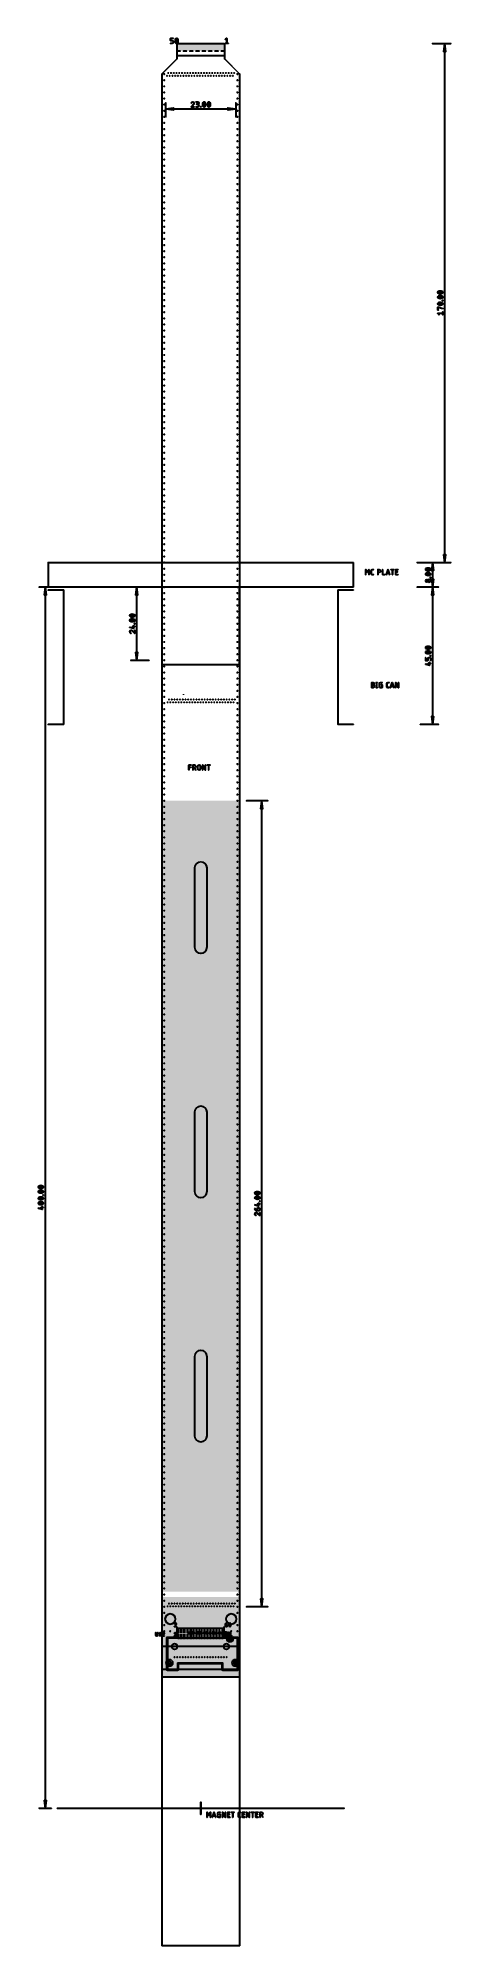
# Model space of a CAD drawing. Extents: x -53 to 82, y -45 to 580.
import ezdxf

# ---------------------------------------------------------------- set-up
doc = ezdxf.new("R2010")
doc.units = 0
doc.header["$MEASUREMENT"] = 0
doc.layers.get('0').update_dxf_attribs({"linetype": 'CONTINUOUS'})
for name, color, linetype in [('100', 31, 'CONTINUOUS'), ('19', 53, 'CONTINUOUS'), ('20', 31, 'CONTINUOUS'), ('21', 253, 'CONTINUOUS'), ('23', 53, 'CONTINUOUS'), ('25', 253, 'CONTINUOUS'), ('27', 253, 'CONTINUOUS'), ('29', 253, 'CONTINUOUS'), ('30', 253, 'CONTINUOUS'), ('31', 253, 'CONTINUOUS'), ('39', 12, 'CONTINUOUS'), ('44', 253, 'CONTINUOUS'), ('49', 253, 'CONTINUOUS'), ('51', 253, 'CONTINUOUS'), ('52', 253, 'CONTINUOUS')]:
    doc.layers.add(name, color=color, linetype=linetype)

# ---------------------------------------------------------------- blocks, each defined once
blk = doc.blocks.new('RECT')
blk.add_solid([(-0.5, -0.5), (0.5, -0.5), (-0.5, 0.5), (0.5, 0.5)])

msp = doc.modelspace()

# ---------------------------------------------------------------- linework, layer by layer
at = {"layer": '19'}
for p, q in [((-5.625, 364.9), (-5.625, 364.65)), ((-10.875, 66.15), (-10.875, 66.15)), ((-1.875, 66.15), (-1.875, 66.15)), ((2.625, 66.15), (2.625, 66.15)), ((9.825, 66.15), (9.825, 66.15))]:
    msp.add_line(p, q, dxfattribs=at)
at = {"layer": '20'}
for points in [[(-7.7641, 577.8641), (-7.6641, 577.9641, 1), (-7.7359, 578.0359), (-7.8359, 577.9359, 1)], [(-7.7, 577.8892, 1), (-7.7, 577.9908, 0.4142), (-7.8508, 577.84, 1), (-7.7492, 577.84, -0.4142)], [(-7.7492, 573), (-7.7492, 577.9, 1), (-7.8508, 577.9), (-7.8508, 573, 1)], [(-7.7492, 574.04), (-7.7492, 577.84, 1), (-7.8508, 577.84), (-7.8508, 574.04, 1)], [(-7.7, 577.9492), (7.7, 577.9492, 1), (7.7, 578.0508), (-7.7, 578.0508, 1)], [(-7.7, 577.8892), (7.7, 577.8892, 1), (7.7, 577.9908), (-7.7, 577.9908, 1)], [(7.6641, 577.9641), (7.7641, 577.8641, 1), (7.8359, 577.9359), (7.7359, 578.0359, 1)], [(7.7492, 577.84, 1), (7.8508, 577.84, 0.4142), (7.7, 577.9908, 1), (7.7, 577.8892, -0.4142)], [(7.7492, 577.9), (7.7492, 573, 1), (7.8508, 573), (7.8508, 577.9, 1)], [(7.7492, 577.84), (7.7492, 574.04, 1), (7.8508, 574.04), (7.8508, 577.84, 1)], [(-7.8359, 573.0359), (-12.7359, 568.1359, 1), (-12.6641, 568.0641), (-7.7641, 572.9641, 1)], [(7.7641, 572.9641), (12.6641, 568.0641, 1), (12.7359, 568.1359), (7.8359, 573.0359, 1)], [(-12.6492, 43), (-12.6492, 568.1, 1), (-12.7508, 568.1), (-12.7508, 43, 1)], [(12.6492, 568.1), (12.6492, 43, 1), (12.7508, 43), (12.7508, 568.1, 1)], [(0, 309.9492, 1), (0, 310.0508, 0.4142), (-2.0508, 308, 1), (-1.9492, 308, -0.4142)], [(-1.9492, 282), (-1.9492, 308, 1), (-2.0508, 308), (-2.0508, 282, 1)], [(1.9492, 308, 1), (2.0508, 308, 0.4142), (0, 310.0508, 1), (0, 309.9492, -0.4142)], [(1.9492, 308), (1.9492, 282, 1), (2.0508, 282), (2.0508, 308, 1)], [(-1.9492, 282, 1), (-2.0508, 282, 0.4142), (0, 279.9492, 1), (0, 280.0508, -0.4142)], [(0, 280.0508, 1), (0, 279.9492, 0.4142), (2.0508, 282, 1), (1.9492, 282, -0.4142)], [(0, 229.9492, 1), (0, 230.0508, 0.4142), (-2.0508, 228, 1), (-1.9492, 228, -0.4142)], [(-1.9492, 202), (-1.9492, 228, 1), (-2.0508, 228), (-2.0508, 202, 1)], [(1.9492, 228, 1), (2.0508, 228, 0.4142), (0, 230.0508, 1), (0, 229.9492, -0.4142)], [(1.9492, 228), (1.9492, 202, 1), (2.0508, 202), (2.0508, 228, 1)], [(-1.9492, 202, 1), (-2.0508, 202, 0.4142), (0, 199.9492, 1), (0, 200.0508, -0.4142)], [(0, 200.0508, 1), (0, 199.9492, 0.4142), (2.0508, 202, 1), (1.9492, 202, -0.4142)], [(0, 149.9492, 1), (0, 150.0508, 0.4142), (-2.0508, 148, 1), (-1.9492, 148, -0.4142)], [(1.9492, 148, 1), (2.0508, 148, 0.4142), (0, 150.0508, 1), (0, 149.9492, -0.4142)], [(-1.9492, 122), (-1.9492, 148, 1), (-2.0508, 148), (-2.0508, 122, 1)], [(1.9492, 148), (1.9492, 122, 1), (2.0508, 122), (2.0508, 148, 1)], [(-1.9492, 122, 1), (-2.0508, 122, 0.4142), (0, 119.9492, 1), (0, 120.0508, -0.4142)], [(0, 120.0508, 1), (0, 119.9492, 0.4142), (2.0508, 122, 1), (1.9492, 122, -0.4142)], [(12.7, 43.0508), (-12.7, 43.0508, 1), (-12.7, 42.9492), (12.7, 42.9492, 1)]]:
    msp.add_lwpolyline(points, format="xyb", close=True, dxfattribs=at)
for centre, radius in [((-10, 62), 1.65), ((10, 62), 1.65), ((-8.6, 52.98), 0.875), ((8.4, 52.98), 0.875)]:
    msp.add_circle(centre, radius, dxfattribs=at)
at = {"layer": '21'}
for points in [[(-8.668, 57.2932), (-8.3426, 57.5535, 1), (-8.4061, 57.6329), (-8.7314, 57.3726, 1)], [(-8.6997, 56.3712), (-8.049, 56.3712, 1), (-8.049, 56.4728), (-8.6997, 56.4728, 1)], [(-8.2851, 60.6244, 1), (-8.2851, 60.726, 0.3252), (-8.6917, 60.4303, 1), (-8.595, 60.399, -0.3252)], [(-8.1284, 60.1871), (-8.6821, 59.5357, 1), (-8.6047, 59.4699), (-8.051, 60.1213, 1)], [(-8.6434, 59.452), (-7.992, 59.452, 1), (-7.992, 59.5536), (-8.6434, 59.5536, 1)], [(-8.4252, 57.5932), (-8.4252, 56.422, 1), (-8.3236, 56.422), (-8.3236, 57.5932, 1)], [(-8.0428, 60.3821, 1), (-7.9412, 60.3821, 0.4142), (-8.2851, 60.726, 1), (-8.2851, 60.6244, -0.4142)], [(-8.1248, 60.1909, 1), (-8.0547, 60.1174, 0.2053), (-7.9412, 60.3821, 1), (-8.0428, 60.3821, -0.2053)], [(-8.04, 56.1, 1), (-8.04, 55.9, 0.4142), (-7.7, 56.24, 1), (-7.9, 56.24, -0.4142)], [(-7.9, 59.264), (-7.9, 56.24, 1), (-7.7, 56.24), (-7.7, 59.264, 1)], [(7.5, 59.264), (7.5, 56.24, 1), (7.7, 56.24), (7.7, 59.264, 1)], [(7.7, 56.24, 1), (7.5, 56.24, 0.4142), (7.84, 55.9, 1), (7.84, 56.1, -0.4142)], [(8.0836, 57.0729), (8.0836, 57.5924, 1), (7.982, 57.5924), (7.982, 57.0729, 1)], [(8.0328, 57.5416), (8.6823, 57.5416, 1), (8.6823, 57.6432), (8.0328, 57.6432, 1)], [(8.4225, 57.1237), (8.0328, 57.1237, 1), (8.0328, 57.0221), (8.4225, 57.0221, 1)], [(8.0328, 56.3726), (8.4225, 56.3726, 1), (8.4225, 56.4742), (8.0328, 56.4742, 1)], [(8.5794, 60.626, 1), (8.5794, 60.7276, 0.4142), (8.0073, 60.1555, 1), (8.1089, 60.1555, -0.4142)], [(8.0581, 60.1047), (8.449, 60.1047, 1), (8.449, 60.2063), (8.0581, 60.2063, 1)], [(8.1089, 59.8297), (8.1089, 60.1555, 1), (8.0073, 60.1555), (8.0073, 59.8297, 1)], [(8.1089, 59.8297, 1), (8.0073, 59.8297, 1), (8.7605, 59.8297, 1), (8.6589, 59.8297, -1)], [(8.6315, 56.8131, 1), (8.7331, 56.8131, 0.4142), (8.4225, 57.1237, 1), (8.4225, 57.0221, -0.4142)], [(8.4225, 56.4742, 1), (8.4225, 56.3726, 0.4142), (8.7331, 56.6832, 1), (8.6315, 56.6832, -0.4142)], [(8.6589, 59.8948, 1), (8.7605, 59.8948, 0.4142), (8.449, 60.2063, 1), (8.449, 60.1047, -0.4142)], [(8.7331, 56.6832), (8.7331, 56.8131, 1), (8.6315, 56.8131), (8.6315, 56.6832, 1)], [(8.6589, 59.8948), (8.6589, 59.8297, 1), (8.7605, 59.8297), (8.7605, 59.8948, 1)], [(9.775, 57.2677, 1), (9.8766, 57.2677, 1), (9.1256, 57.2677, 1), (9.2272, 57.2677, -1)], [(9.2272, 57.2027), (9.2272, 57.2677, 1), (9.1256, 57.2677), (9.1256, 57.2027, 1)], [(9.2272, 57.2027, 1), (9.1256, 57.2027, 0.4142), (9.4362, 56.8922, 1), (9.4362, 56.9938, -0.4142)], [(9.3486, 60.4916, 1), (9.2572, 60.5362, 0.1139), (9.1544, 60.0903, 1), (9.256, 60.0903, -0.1139)], [(9.256, 60.0903, 1), (9.1544, 60.0903, 0.1139), (9.2572, 59.6445, 1), (9.3486, 59.689, -0.1139)], [(9.31, 59.7328), (9.8313, 60.3844, 1), (9.752, 60.4479), (9.2307, 59.7963, 1)], [(9.531, 60.626, 1), (9.531, 60.7276, 0.3205), (9.2549, 60.5304, 1), (9.351, 60.4974, -0.3205)], [(9.351, 59.6832, 1), (9.2549, 59.6503, 0.3205), (9.531, 59.4531, 1), (9.531, 59.5547, -0.3205)], [(9.3063, 56.4742, 1), (9.3063, 56.3726, 0.4142), (9.8766, 56.943, 1), (9.775, 56.943, -0.4142)], [(9.8258, 56.9938), (9.4362, 56.9938, 1), (9.4362, 56.8922), (9.8258, 56.8922, 1)], [(9.711, 60.4974, 1), (9.8071, 60.5304, 0.3205), (9.531, 60.7276, 1), (9.531, 60.626, -0.3205)], [(9.531, 59.5547, 1), (9.531, 59.4531, 0.3205), (9.8071, 59.6503, 1), (9.711, 59.6832, -0.3205)], [(9.806, 60.0903, 1), (9.9076, 60.0903, 0.1139), (9.8047, 60.5362, 1), (9.7134, 60.4916, -0.1139)], [(9.7134, 59.689, 1), (9.8047, 59.6445, 0.1139), (9.9076, 60.0903, 1), (9.806, 60.0903, -0.1139)], [(9.775, 57.2677), (9.775, 56.943, 1), (9.8766, 56.943), (9.8766, 57.2677, 1)], [(-10.914, 55.9, 1), (-10.914, 56.1, 0.4142), (-11.254, 55.76, 1), (-11.054, 55.76, -0.4142)], [(-11.254, 55.76), (-11.254, 46.628, 1), (-11.054, 46.628), (-11.054, 55.76, 1)], [(-8.04, 56.1), (-10.914, 56.1, 1), (-10.914, 55.9), (-8.04, 55.9, 1)], [(7.84, 55.9), (8.7, 55.9, 1), (8.7, 56.1), (7.84, 56.1, 1)], [(10.5, 55.9), (11.994, 55.9, 1), (11.994, 56.1), (10.5, 56.1, 1)], [(12.134, 55.76, 1), (12.334, 55.76, 0.4142), (11.994, 56.1, 1), (11.994, 55.9, -0.4142)], [(12.134, 55.76), (12.134, 46.628, 1), (12.334, 46.628), (12.334, 55.76, 1)], [(-11.254, 46.628), (-11.254, 45.467, 1), (-11.054, 45.467), (-11.054, 46.628, 1)], [(-11.054, 45.467, 1), (-11.254, 45.467, 0.4142), (-10.913, 45.126, 1), (-10.913, 45.326, -0.4142)], [(-7.64, 45.326), (-10.913, 45.326, 1), (-10.913, 45.126), (-7.64, 45.126, 1)], [(-7.64, 45.326, 1), (-7.64, 45.126, 0.4142), (-7.3, 45.466, 1), (-7.5, 45.466, -0.4142)], [(-7.16, 47.3, 1), (-7.16, 47.5, 0.4142), (-7.5, 47.16, 1), (-7.3, 47.16, -0.4142)], [(-7.5, 47.16), (-7.5, 45.466, 1), (-7.3, 45.466), (-7.3, 47.16, 1)], [(6.76, 47.5), (-7.16, 47.5, 1), (-7.16, 47.3), (6.76, 47.3, 1)], [(6.9, 47.16, 1), (7.1, 47.16, 0.4142), (6.76, 47.5, 1), (6.76, 47.3, -0.4142)], [(7.1, 45.466), (7.1, 47.16, 1), (6.9, 47.16), (6.9, 45.466, 1)], [(7.1, 45.466, 1), (6.9, 45.466, 0.4142), (7.24, 45.126, 1), (7.24, 45.326, -0.4142)], [(11.993, 45.326), (7.24, 45.326, 1), (7.24, 45.126), (11.993, 45.126, 1)], [(11.993, 45.326, 1), (11.993, 45.126, 0.4142), (12.334, 45.467, 1), (12.134, 45.467, -0.4142)], [(12.334, 45.467), (12.334, 46.628, 1), (12.134, 46.628), (12.134, 45.467, 1)]]:
    msp.add_lwpolyline(points, format="xyb", close=True, dxfattribs=at)
at = {"layer": '23'}
for p in [(0, 577.94), (-0.1, 57.2)]:
    msp.add_point(p, dxfattribs=at)
at = {"layer": '25'}
for points in [[(-14.8262, 57.5933), (-14.8262, 56.7472, 1), (-14.7246, 56.7472), (-14.7246, 57.5933, 1)], [(-14.7246, 56.7472, 1), (-14.8262, 56.7472, 1), (-14.0737, 56.7472, 1), (-14.1753, 56.7472, -1)], [(-14.0737, 56.7472), (-14.0737, 57.5933, 1), (-14.1753, 57.5933), (-14.1753, 56.7472, 1)], [(-13.5765, 56.6605, 1), (-13.6288, 56.5734, 0.1823), (-13.2355, 56.5019, 1), (-13.2538, 56.6019, -0.1823)], [(-13.4308, 57.4132, 1), (-13.4491, 57.5131, 0.6917), (-13.5312, 57.0616, 1), (-13.4789, 57.1487, -0.6917)], [(-13.3162, 57.0511), (-13.4789, 57.1487, 1), (-13.5312, 57.0616), (-13.3684, 56.964, 1)], [(-13.1081, 57.3545, 1), (-13.0558, 57.4416, 0.1823), (-13.4491, 57.5131, 1), (-13.4308, 57.4132, -0.1823)], [(-13.2915, 56.4217), (-13.2915, 57.5933, 1), (-13.3931, 57.5933), (-13.3931, 56.4217, 1)], [(-13.3684, 56.964), (-13.2057, 56.8663, 1), (-13.1534, 56.9534), (-13.3162, 57.0511, 1)], [(-13.2538, 56.6019, 1), (-13.2355, 56.5019, 0.6917), (-13.1534, 56.9534, 1), (-13.2057, 56.8663, -0.6917)], [(-12.2403, 57.5425, 1), (-12.2403, 57.6441, 0.3252), (-12.6466, 57.3486, 1), (-12.5499, 57.3173, -0.3252)], [(-12.0837, 57.1055), (-12.637, 56.4546, 1), (-12.5595, 56.3888), (-12.0063, 57.0397, 1)], [(-12.5983, 56.3709), (-11.9474, 56.3709, 1), (-11.9474, 56.4725), (-12.5983, 56.4725, 1)], [(-11.9982, 57.3004, 1), (-11.8966, 57.3004, 0.4142), (-12.2403, 57.6441, 1), (-12.2403, 57.5425, -0.4142)], [(-12.08, 57.1094, 1), (-12.01, 57.0358, 0.2053), (-11.8966, 57.3004, 1), (-11.9982, 57.3004, -0.2053)]]:
    msp.add_lwpolyline(points, format="xyb", close=True, dxfattribs=at)
at = {"layer": '27'}
for points in [[(-4.1451, 57.1603), (-4.1451, 57.7459, 1), (-4.1959, 57.7459), (-4.1959, 57.1603, 1)], [(-4.1922, 57.7328), (-3.997, 57.4075, 1), (-3.9535, 57.4336), (-4.1487, 57.7589, 1)], [(-3.9535, 57.4075), (-3.7583, 57.7328, 1), (-3.8018, 57.7589), (-3.997, 57.4336, 1)], [(-3.8055, 57.7459), (-3.8055, 57.1603, 1), (-3.7547, 57.1603), (-3.7547, 57.7459, 1)], [(-3.4623, 57.1603), (-3.4623, 57.7459, 1), (-3.5131, 57.7459), (-3.5131, 57.1603, 1)], [(-3.4877, 57.7205), (-3.2274, 57.7205, 1), (-3.2274, 57.7713), (-3.4877, 57.7713, 1)], [(-3.4877, 57.4602), (-3.2925, 57.4602, 1), (-3.2925, 57.511), (-3.4877, 57.511, 1)], [(-3.2274, 57.1857), (-3.4877, 57.1857, 1), (-3.4877, 57.1349), (-3.2274, 57.1349, 1)], [(-2.883, 57.7205, 1), (-2.883, 57.7713, 0.4142), (-3.0385, 57.6157, 1), (-2.9877, 57.6157, -0.4142)], [(-2.9877, 57.2904), (-2.9877, 57.6157, 1), (-3.0385, 57.6157), (-3.0385, 57.2904, 1)], [(-2.9877, 57.2904, 1), (-3.0385, 57.2904, 0.4142), (-2.883, 57.1349, 1), (-2.883, 57.1857, -0.4142)], [(-2.883, 57.7205), (-2.7529, 57.7205, 1), (-2.7529, 57.7713), (-2.883, 57.7713, 1)], [(-2.7529, 57.1857), (-2.883, 57.1857, 1), (-2.883, 57.1349), (-2.7529, 57.1349, 1)], [(-2.5088, 57.4856), (-2.5088, 57.7459, 1), (-2.5596, 57.7459), (-2.5596, 57.4856, 1)], [(-2.5342, 57.7205), (-2.2088, 57.7205, 1), (-2.2088, 57.7713), (-2.5342, 57.7713, 1)], [(-2.339, 57.511), (-2.5342, 57.511, 1), (-2.5342, 57.4602), (-2.339, 57.4602, 1)], [(-2.5342, 57.1349), (-2.339, 57.1349, 1), (-2.339, 57.1857), (-2.5342, 57.1857, 1)], [(-2.2342, 57.3555, 1), (-2.1834, 57.3555, 0.4142), (-2.339, 57.511, 1), (-2.339, 57.4602, -0.4142)], [(-2.339, 57.1857, 1), (-2.339, 57.1349, 0.4142), (-2.1834, 57.2904, 1), (-2.2342, 57.2904, -0.4142)], [(-2.1834, 57.2904), (-2.1834, 57.3555, 1), (-2.2342, 57.3555), (-2.2342, 57.2904, 1)], [(-1.9558, 57.3626), (-1.5654, 57.3626, 1), (-1.5654, 57.4134), (-1.9558, 57.4134, 1)], [(-1.2406, 57.6534, 1), (-1.2863, 57.6757, 0.1139), (-1.3377, 57.4531, 1), (-1.2869, 57.4531, -0.1139)], [(-1.2869, 57.4531, 1), (-1.3377, 57.4531, 0.1139), (-1.2863, 57.2305, 1), (-1.2406, 57.2527, -0.1139)], [(-1.2599, 57.2745), (-0.9996, 57.5999, 1), (-1.0393, 57.6316), (-1.2996, 57.3063, 1)], [(-1.1496, 57.7205, 1), (-1.1496, 57.7713, 0.3205), (-1.2875, 57.6728, 1), (-1.2394, 57.6563, -0.3205)], [(-1.2394, 57.2498, 1), (-1.2875, 57.2334, 0.3205), (-1.1496, 57.1349, 1), (-1.1496, 57.1857, -0.3205)], [(-1.0598, 57.6563, 1), (-1.0117, 57.6728, 0.3205), (-1.1496, 57.7713, 1), (-1.1496, 57.7205, -0.3205)], [(-1.1496, 57.1857, 1), (-1.1496, 57.1349, 0.3205), (-1.0117, 57.2334, 1), (-1.0598, 57.2498, -0.3205)], [(-1.0123, 57.4531, 1), (-0.9615, 57.4531, 0.1139), (-1.0129, 57.6757, 1), (-1.0586, 57.6534, -0.1139)], [(-1.0586, 57.2527, 1), (-1.0129, 57.2305, 0.1139), (-0.9615, 57.4531, 1), (-1.0123, 57.4531, -0.1139)], [(-0.7395, 57.7205), (-0.5443, 57.7205, 1), (-0.5443, 57.7713), (-0.7395, 57.7713, 1)], [(-0.7395, 57.1349), (-0.5768, 57.1349, 1), (-0.5768, 57.1857), (-0.7395, 57.1857, 1)], [(-0.5443, 57.511), (-0.6744, 57.511, 1), (-0.6744, 57.4602), (-0.5443, 57.4602, 1)], [(-0.5768, 57.1857, 1), (-0.5768, 57.1349, 1), (-0.5768, 57.511, 1), (-0.5768, 57.4602, -1)], [(-0.5443, 57.511, 1), (-0.5443, 57.4602, 1), (-0.5443, 57.7713, 1), (-0.5443, 57.7205, -1)], [(-0.0951, 57.6534, 1), (-0.1408, 57.6757, 0.1139), (-0.1921, 57.4531, 1), (-0.1413, 57.4531, -0.1139)], [(-0.1413, 57.4531, 1), (-0.1921, 57.4531, 0.1139), (-0.1408, 57.2305, 1), (-0.0951, 57.2527, -0.1139)], [(-0.1144, 57.2745), (0.1459, 57.5999, 1), (0.1062, 57.6316), (-0.154, 57.3063, 1)], [(-0.0041, 57.7205, 1), (-0.0041, 57.7713, 0.3205), (-0.142, 57.6728, 1), (-0.0939, 57.6563, -0.3205)], [(-0.0939, 57.2498, 1), (-0.142, 57.2334, 0.3205), (-0.0041, 57.1349, 1), (-0.0041, 57.1857, -0.3205)], [(0.0858, 57.6563, 1), (0.1338, 57.6728, 0.3205), (-0.0041, 57.7713, 1), (-0.0041, 57.7205, -0.3205)], [(-0.0041, 57.1857, 1), (-0.0041, 57.1349, 0.3205), (0.1338, 57.2334, 1), (0.0858, 57.2498, -0.3205)], [(0.1332, 57.4531, 1), (0.184, 57.4531, 0.1139), (0.1326, 57.6757, 1), (0.087, 57.6534, -0.1139)], [(0.087, 57.2527, 1), (0.1326, 57.2305, 0.1139), (0.184, 57.4531, 1), (0.1332, 57.4531, -0.1139)], [(0.4117, 57.3626), (0.8021, 57.3626, 1), (0.8021, 57.4134), (0.4117, 57.4134, 1)], [(1.1268, 57.6534, 1), (1.0811, 57.6757, 0.1139), (1.0298, 57.4531, 1), (1.0806, 57.4531, -0.1139)], [(1.0806, 57.4531, 1), (1.0298, 57.4531, 0.1139), (1.0811, 57.2305, 1), (1.1268, 57.2527, -0.1139)], [(1.1075, 57.2745), (1.3678, 57.5999, 1), (1.3281, 57.6316), (1.0679, 57.3063, 1)], [(1.2178, 57.7205, 1), (1.2178, 57.7713, 0.3205), (1.0799, 57.6728, 1), (1.128, 57.6563, -0.3205)], [(1.128, 57.2498, 1), (1.0799, 57.2334, 0.3205), (1.2178, 57.1349, 1), (1.2178, 57.1857, -0.3205)], [(1.3077, 57.6563, 1), (1.3557, 57.6728, 0.3205), (1.2178, 57.7713, 1), (1.2178, 57.7205, -0.3205)], [(1.2178, 57.1857, 1), (1.2178, 57.1349, 0.3205), (1.3557, 57.2334, 1), (1.3077, 57.2498, -0.3205)], [(1.3551, 57.4531, 1), (1.4059, 57.4531, 0.1139), (1.3545, 57.6757, 1), (1.3089, 57.6534, -0.1139)], [(1.3089, 57.2527, 1), (1.3545, 57.2305, 0.1139), (1.4059, 57.4531, 1), (1.3551, 57.4531, -0.1139)], [(1.6438, 57.5959), (1.8065, 57.726, 1), (1.7747, 57.7657), (1.6121, 57.6356, 1)], [(1.6279, 57.1349), (1.9533, 57.1349, 1), (1.9533, 57.1857), (1.6279, 57.1857, 1)], [(1.7652, 57.7459), (1.7652, 57.1603, 1), (1.816, 57.1603), (1.816, 57.7459, 1)], [(2.2064, 57.3626), (2.5968, 57.3626, 1), (2.5968, 57.4134), (2.2064, 57.4134, 1)], [(2.8447, 57.7459), (2.8447, 57.1603, 1), (2.8955, 57.1603), (2.8955, 57.7459, 1)], [(2.8701, 57.1349), (3.1303, 57.1349, 1), (3.1303, 57.1857), (2.8701, 57.1857, 1)], [(3.3519, 57.3626), (3.7423, 57.3626, 1), (3.7423, 57.4134), (3.3519, 57.4134, 1)], [(4.0436, 57.1603), (4.0436, 57.7459, 1), (3.9928, 57.7459), (3.9928, 57.1603, 1)], [(4.0182, 57.7205), (4.1808, 57.7205, 1), (4.1808, 57.7713), (4.0182, 57.7713, 1)], [(4.1808, 57.4459), (4.0182, 57.4459, 1), (4.0182, 57.3951), (4.1808, 57.3951, 1)], [(4.1808, 57.4459, 1), (4.1808, 57.3951, 1), (4.1808, 57.7713, 1), (4.1808, 57.7205, -1)], [(4.3662, 57.1716), (4.2361, 57.4319, 1), (4.1906, 57.4092), (4.3208, 57.1489, 1)], [(4.5788, 57.1522), (4.774, 57.7378, 1), (4.7258, 57.7539), (4.5306, 57.1683, 1)], [(4.8963, 57.3321), (4.6035, 57.3321, 1), (4.6035, 57.2813), (4.8963, 57.2813, 1)], [(4.7258, 57.7378), (4.921, 57.1522, 1), (4.9692, 57.1683), (4.774, 57.7539, 1)], [(5.1657, 57.3626), (5.5561, 57.3626, 1), (5.5561, 57.4134), (5.1657, 57.4134, 1)], [(5.7631, 57.7404), (5.8933, 57.1547, 1), (5.9428, 57.1658), (5.8127, 57.7514, 1)], [(5.9421, 57.1522), (6.0723, 57.5426, 1), (6.0241, 57.5587), (5.894, 57.1683, 1)], [(6.0241, 57.5426), (6.1542, 57.1522, 1), (6.2024, 57.1683), (6.0723, 57.5587, 1)], [(6.2031, 57.1547), (6.3333, 57.7404, 1), (6.2837, 57.7514), (6.1535, 57.1658, 1)], [(6.5505, 57.5959), (6.7132, 57.726, 1), (6.6815, 57.7657), (6.5188, 57.6356, 1)], [(6.5347, 57.1349), (6.86, 57.1349, 1), (6.86, 57.1857), (6.5347, 57.1857, 1)], [(6.6719, 57.7459), (6.6719, 57.1603, 1), (6.7227, 57.1603), (6.7227, 57.7459, 1)], [(7.1131, 57.3626), (7.5035, 57.3626, 1), (7.5035, 57.4134), (7.1131, 57.4134, 1)], [(7.7184, 57.7205), (8.0437, 57.7205, 1), (8.0437, 57.7713), (7.7184, 57.7713, 1)], [(7.9064, 57.1603), (7.9064, 57.7459, 1), (7.8556, 57.7459), (7.8556, 57.1603, 1)], [(8.3011, 57.1603), (8.3011, 57.7459, 1), (8.2503, 57.7459), (8.2503, 57.1603, 1)], [(8.2757, 57.7205), (8.4384, 57.7205, 1), (8.4384, 57.7713), (8.2757, 57.7713, 1)], [(8.4384, 57.4459), (8.2757, 57.4459, 1), (8.2757, 57.3951), (8.4384, 57.3951, 1)], [(8.4384, 57.4459, 1), (8.4384, 57.3951, 1), (8.4384, 57.7713, 1), (8.4384, 57.7205, -1)], [(8.6238, 57.1716), (8.4937, 57.4319, 1), (8.4482, 57.4092), (8.5784, 57.1489, 1)], [(8.8514, 57.1857), (8.7864, 57.1857, 1), (8.7864, 57.1349), (8.8514, 57.1349, 1)], [(8.8514, 57.1857, 1), (8.8514, 57.1349, 0.4142), (9.007, 57.2904, 1), (8.9562, 57.2904, -0.4142)], [(8.9562, 57.7459), (8.9562, 57.2904, 1), (9.007, 57.2904), (9.007, 57.7459, 1)]]:
    msp.add_lwpolyline(points, format="xyb", close=True, dxfattribs=at)
at = {"layer": '29'}
for centre, radius in [((-10, 62), 1.75), ((10, 62), 1.75), ((9.56, 55.53), 0.771), ((-8.6, 52.98), 0.975), ((-8.6, 52.98), 0.926), ((8.4, 52.98), 0.975), ((8.4, 52.98), 0.926), ((-10.28, 47.63), 0.711), ((11.35, 47.63), 0.711)]:
    msp.add_circle(centre, radius, dxfattribs=at)
at = {"layer": '30'}
for centre, radius in [((-10, 62), 1.75), ((10, 62), 1.75), ((9.56, 55.53), 0.771), ((-8.6, 52.98), 0.975), ((-8.6, 52.98), 0.926), ((8.4, 52.98), 0.975), ((8.4, 52.98), 0.926), ((-10.28, 47.63), 0.711), ((11.35, 47.63), 0.711)]:
    msp.add_circle(centre, radius, dxfattribs=at)
at = {"layer": '31'}
for centre, radius in [((9.56, 55.53), 1.115), ((-10.28, 47.63), 1.15), ((11.35, 47.63), 1.15)]:
    msp.add_circle(centre, radius, dxfattribs=at)
at = {"layer": '39'}
for p, q in [((-7.7, 55.9), (-7.7, 59.01)), ((-7.7, 59.01), (7.5, 59.01)), ((7.5, 59.01), (7.5, 55.9)), ((-10.9, 45.48), (-10.9, 55.9)), ((-10.9, 55.9), (-7.7, 55.9)), ((7.5, 55.9), (11.98, 55.9)), ((11.98, 55.9), (11.98, 45.48)), ((-7.5, 45.48), (-10.9, 45.48)), ((7.1, 47.5), (-7.5, 47.5)), ((-7.5, 47.5), (-7.5, 45.48)), ((7.1, 45.48), (7.1, 47.5)), ((11.98, 45.48), (7.1, 45.48))]:
    msp.add_line(p, q, dxfattribs=at)
at = {"layer": '44'}
for centre, radius in [((-12, 568), 0.15), ((-12, 566), 0.15), ((-12, 564), 0.15), ((-11.1, 567.45), 0.125), ((-10.65, 568.35), 0.125), ((-10.2, 567.45), 0.125), ((-9.75, 568.35), 0.125), ((-9.3, 567.45), 0.125), ((-8.85, 568.35), 0.125), ((-8.4, 567.45), 0.125), ((-7.95, 568.35), 0.125), ((-7.5, 567.45), 0.125), ((-7.05, 568.35), 0.125), ((-6.6, 567.45), 0.125), ((-6.15, 568.35), 0.125), ((-5.7, 567.45), 0.125), ((-5.25, 568.35), 0.125), ((-4.8, 567.45), 0.125), ((-4.35, 568.35), 0.125), ((-3.9, 567.45), 0.125), ((-3.45, 568.35), 0.125), ((-3, 567.45), 0.125), ((-2.55, 568.35), 0.125), ((-2.1, 567.45), 0.125), ((-1.65, 568.35), 0.125), ((-1.2, 567.45), 0.125), ((-0.75, 568.35), 0.125), ((-0.3, 567.45), 0.125), ((0.15, 568.35), 0.125), ((0.6, 567.45), 0.125), ((1.05, 568.35), 0.125), ((1.5, 567.45), 0.125), ((1.95, 568.35), 0.125), ((2.4, 567.45), 0.125), ((2.85, 568.35), 0.125), ((3.3, 567.45), 0.125), ((3.75, 568.35), 0.125), ((4.2, 567.45), 0.125), ((4.65, 568.35), 0.125), ((5.1, 567.45), 0.125), ((5.55, 568.35), 0.125), ((6, 567.45), 0.125), ((6.45, 568.35), 0.125), ((6.9, 567.45), 0.125), ((7.35, 568.35), 0.125), ((7.8, 567.45), 0.125), ((8.25, 568.35), 0.125), ((8.7, 567.45), 0.125), ((9.15, 568.35), 0.125), ((9.6, 567.45), 0.125), ((10.05, 568.35), 0.125), ((10.5, 567.45), 0.125), ((10.95, 568.35), 0.125), ((12, 568), 0.15), ((12, 566), 0.15), ((12, 564), 0.15), ((-12, 562), 0.15), ((-12, 560), 0.15), ((-12, 558), 0.15), ((-12, 556), 0.15), ((12, 562), 0.15), ((12, 560), 0.15), ((12, 558), 0.15), ((12, 556), 0.15), ((-12, 554), 0.15), ((-12, 552), 0.15), ((-12, 550), 0.15), ((12, 554), 0.15), ((12, 552), 0.15), ((12, 550), 0.15), ((-12, 548), 0.15), ((-12, 546), 0.15), ((-12, 544), 0.15), ((12, 548), 0.15), ((12, 546), 0.15), ((12, 544), 0.15), ((-12, 542), 0.15), ((-12, 540), 0.15), ((-12, 538), 0.15), ((12, 542), 0.15), ((12, 540), 0.15), ((12, 538), 0.15), ((-12, 536), 0.15), ((-12, 534), 0.15), ((-12, 532), 0.15), ((12, 536), 0.15), ((12, 534), 0.15), ((12, 532), 0.15), ((-12, 530), 0.15), ((-12, 528), 0.15), ((-12, 526), 0.15), ((12, 530), 0.15), ((12, 528), 0.15), ((12, 526), 0.15), ((-12, 524), 0.15), ((-12, 522), 0.15), ((-12, 520), 0.15), ((12, 524), 0.15), ((12, 522), 0.15), ((12, 520), 0.15), ((-12, 518), 0.15), ((-12, 516), 0.15), ((-12, 514), 0.15), ((12, 518), 0.15), ((12, 516), 0.15), ((12, 514), 0.15), ((-12, 512), 0.15), ((-12, 510), 0.15), ((-12, 508), 0.15), ((-12, 506), 0.15), ((12, 512), 0.15), ((12, 510), 0.15), ((12, 508), 0.15), ((12, 506), 0.15), ((-12, 504), 0.15), ((-12, 502), 0.15), ((-12, 500), 0.15), ((12, 504), 0.15), ((12, 502), 0.15), ((12, 500), 0.15), ((-12, 498), 0.15), ((-12, 496), 0.15), ((-12, 494), 0.15), ((12, 498), 0.15), ((12, 496), 0.15), ((12, 494), 0.15), ((-12, 492), 0.15), ((-12, 490), 0.15), ((-12, 488), 0.15), ((12, 492), 0.15), ((12, 490), 0.15), ((12, 488), 0.15), ((-12, 486), 0.15), ((-12, 484), 0.15), ((-12, 482), 0.15), ((12, 486), 0.15), ((12, 484), 0.15), ((12, 482), 0.15), ((-12, 480), 0.15), ((-12, 478), 0.15), ((-12, 476), 0.15), ((12, 480), 0.15), ((12, 478), 0.15), ((12, 476), 0.15), ((-12, 474), 0.15), ((-12, 472), 0.15), ((-12, 470), 0.15), ((12, 474), 0.15), ((12, 472), 0.15), ((12, 470), 0.15), ((-12, 468), 0.15), ((-12, 466), 0.15), ((-12, 464), 0.15), ((12, 468), 0.15), ((12, 466), 0.15), ((12, 464), 0.15), ((-12, 462), 0.15), ((-12, 460), 0.15), ((-12, 458), 0.15), ((-12, 456), 0.15), ((12, 462), 0.15), ((12, 460), 0.15), ((12, 458), 0.15), ((12, 456), 0.15), ((-12, 454), 0.15), ((-12, 452), 0.15), ((-12, 450), 0.15), ((12, 454), 0.15), ((12, 452), 0.15), ((12, 450), 0.15), ((-12, 448), 0.15), ((-12, 446), 0.15), ((-12, 444), 0.15), ((12, 448), 0.15), ((12, 446), 0.15), ((12, 444), 0.15), ((-12, 442), 0.15), ((-12, 440), 0.15), ((-12, 438), 0.15), ((12, 442), 0.15), ((12, 440), 0.15), ((12, 438), 0.15), ((-12, 436), 0.15), ((-12, 434), 0.15), ((-12, 432), 0.15), ((12, 436), 0.15), ((12, 434), 0.15), ((12, 432), 0.15), ((-12, 430), 0.15), ((-12, 428), 0.15), ((-12, 426), 0.15), ((12, 430), 0.15), ((12, 428), 0.15), ((12, 426), 0.15), ((-12, 424), 0.15), ((-12, 422), 0.15), ((-12, 420), 0.15), ((12, 424), 0.15), ((12, 422), 0.15), ((12, 420), 0.15), ((-12, 418), 0.15), ((-12, 416), 0.15), ((-12, 414), 0.15), ((12, 418), 0.15), ((12, 416), 0.15), ((12, 414), 0.15), ((-12, 412), 0.15), ((-12, 410), 0.15), ((-12, 408), 0.15), ((-12, 406), 0.15), ((12, 412), 0.15), ((12, 410), 0.15), ((12, 408), 0.15), ((12, 406), 0.15), ((-12, 404), 0.15), ((-12, 402), 0.15), ((-12, 400), 0.15), ((12, 404), 0.15), ((12, 402), 0.15), ((12, 400), 0.15), ((-12, 398), 0.15), ((-12, 396), 0.15), ((-12, 394), 0.15), ((12, 398), 0.15), ((12, 396), 0.15), ((12, 394), 0.15), ((-12, 392), 0.15), ((-12, 390), 0.15), ((-12, 388), 0.15), ((12, 392), 0.15), ((12, 390), 0.15), ((12, 388), 0.15), ((-12, 386), 0.15), ((-12, 384), 0.15), ((-12, 382), 0.15), ((12, 386), 0.15), ((12, 384), 0.15), ((12, 382), 0.15), ((-12, 380), 0.15), ((-12, 378), 0.15), ((-12, 376), 0.15), ((12, 380), 0.15), ((12, 378), 0.15), ((12, 376), 0.15), ((-12, 374), 0.15), ((-12, 372), 0.15), ((-12, 370), 0.15), ((12, 374), 0.15), ((12, 372), 0.15), ((12, 370), 0.15), ((-12, 368), 0.15), ((-12, 366), 0.15), ((-12, 364), 0.15), ((-10.425, 363.15), 0.125), ((-9.525, 363.15), 0.125), ((-8.625, 363.15), 0.125), ((-7.725, 363.15), 0.125), ((-6.825, 363.15), 0.125), ((-5.925, 363.15), 0.125), ((-5.025, 363.15), 0.125), ((-4.125, 363.15), 0.125), ((-3.225, 363.15), 0.125), ((-2.325, 363.15), 0.125), ((-1.425, 363.15), 0.125), ((-0.525, 363.15), 0.125), ((0.375, 363.15), 0.125), ((1.275, 363.15), 0.125), ((2.175, 363.15), 0.125), ((3.075, 363.15), 0.125), ((3.975, 363.15), 0.125), ((4.875, 363.15), 0.125), ((5.775, 363.15), 0.125), ((6.675, 363.15), 0.125), ((7.575, 363.15), 0.125), ((8.475, 363.15), 0.125), ((9.375, 363.15), 0.125), ((10.275, 363.15), 0.125), ((11.175, 363.15), 0.125), ((12, 368), 0.15), ((12, 366), 0.15), ((12, 364), 0.15), ((-12, 362), 0.15), ((-12, 360), 0.15), ((-12, 358), 0.15), ((-10.875, 362.25), 0.125), ((-9.975, 362.25), 0.125), ((-9.075, 362.25), 0.125), ((-8.175, 362.25), 0.125), ((-7.275, 362.25), 0.125), ((-6.375, 362.25), 0.125), ((-5.475, 362.25), 0.125), ((-4.575, 362.25), 0.125), ((-3.675, 362.25), 0.125), ((-2.775, 362.25), 0.125), ((-1.875, 362.25), 0.125), ((-0.975, 362.25), 0.125), ((-0.075, 362.25), 0.125), ((0.825, 362.25), 0.125), ((1.725, 362.25), 0.125), ((2.625, 362.25), 0.125), ((3.525, 362.25), 0.125), ((4.425, 362.25), 0.125), ((5.325, 362.25), 0.125), ((6.225, 362.25), 0.125), ((7.125, 362.25), 0.125), ((8.025, 362.25), 0.125), ((8.925, 362.25), 0.125), ((9.825, 362.25), 0.125), ((10.725, 362.25), 0.125), ((12, 362), 0.15), ((12, 360), 0.15), ((12, 358), 0.15), ((-12, 356), 0.15), ((-12, 354), 0.15), ((-12, 352), 0.15), ((-12, 350), 0.15), ((12, 356), 0.15), ((12, 354), 0.15), ((12, 352), 0.15), ((12, 350), 0.15), ((-12, 348), 0.15), ((-12, 346), 0.15), ((-12, 344), 0.15), ((12, 348), 0.15), ((12, 346), 0.15), ((12, 344), 0.15), ((-12, 342), 0.15), ((-12, 340), 0.15), ((-12, 338), 0.15), ((12, 342), 0.15), ((12, 340), 0.15), ((12, 338), 0.15), ((-12, 336), 0.15), ((-12, 334), 0.15), ((-12, 332), 0.15), ((12, 336), 0.15), ((12, 334), 0.15), ((12, 332), 0.15), ((-12, 330), 0.15), ((-12, 328), 0.15), ((-12, 326), 0.15), ((12, 330), 0.15), ((12, 328), 0.15), ((12, 326), 0.15), ((-12, 324), 0.15), ((-12, 322), 0.15), ((-12, 320), 0.15), ((12, 324), 0.15), ((12, 322), 0.15), ((12, 320), 0.15), ((-12, 318), 0.15), ((-12, 316), 0.15), ((-12, 314), 0.15), ((12, 318), 0.15), ((12, 316), 0.15), ((12, 314), 0.15), ((-12, 312), 0.15), ((-12, 310), 0.15), ((-12, 308), 0.15), ((12, 312), 0.15), ((12, 310), 0.15), ((12, 308), 0.15), ((-12, 306), 0.15), ((-12, 304), 0.15), ((-12, 302), 0.15), ((-12, 300), 0.15), ((12, 306), 0.15), ((12, 304), 0.15), ((12, 302), 0.15), ((12, 300), 0.15), ((-12, 298), 0.15), ((-12, 296), 0.15), ((-12, 294), 0.15), ((12, 298), 0.15), ((12, 296), 0.15), ((12, 294), 0.15), ((-12, 292), 0.15), ((-12, 290), 0.15), ((-12, 288), 0.15), ((12, 292), 0.15), ((12, 290), 0.15), ((12, 288), 0.15), ((-12, 286), 0.15), ((-12, 284), 0.15), ((-12, 282), 0.15), ((12, 286), 0.15), ((12, 284), 0.15), ((12, 282), 0.15), ((-12, 280), 0.15), ((-12, 278), 0.15), ((-12, 276), 0.15), ((12, 280), 0.15), ((12, 278), 0.15), ((12, 276), 0.15), ((-12, 274), 0.15), ((-12, 272), 0.15), ((-12, 270), 0.15), ((12, 274), 0.15), ((12, 272), 0.15), ((12, 270), 0.15), ((-12, 268), 0.15), ((-12, 266), 0.15), ((-12, 264), 0.15), ((12, 268), 0.15), ((12, 266), 0.15), ((12, 264), 0.15), ((-12, 262), 0.15), ((-12, 260), 0.15), ((-12, 258), 0.15), ((12, 262), 0.15), ((12, 260), 0.15), ((12, 258), 0.15), ((-12, 256), 0.15), ((-12, 254), 0.15), ((-12, 252), 0.15), ((-12, 250), 0.15), ((12, 256), 0.15), ((12, 254), 0.15), ((12, 252), 0.15), ((12, 250), 0.15), ((-12, 248), 0.15), ((-12, 246), 0.15), ((-12, 244), 0.15), ((12, 248), 0.15), ((12, 246), 0.15), ((12, 244), 0.15), ((-12, 242), 0.15), ((-12, 240), 0.15), ((-12, 238), 0.15), ((12, 242), 0.15), ((12, 240), 0.15), ((12, 238), 0.15), ((-12, 236), 0.15), ((-12, 234), 0.15), ((-12, 232), 0.15), ((12, 236), 0.15), ((12, 234), 0.15), ((12, 232), 0.15), ((-12, 230), 0.15), ((-12, 228), 0.15), ((-12, 226), 0.15), ((12, 230), 0.15), ((12, 228), 0.15), ((12, 226), 0.15), ((-12, 224), 0.15), ((-12, 222), 0.15), ((-12, 220), 0.15), ((12, 224), 0.15), ((12, 222), 0.15), ((12, 220), 0.15), ((-12, 218), 0.15), ((-12, 216), 0.15), ((-12, 214), 0.15), ((12, 218), 0.15), ((12, 216), 0.15), ((12, 214), 0.15), ((-12, 212), 0.15), ((-12, 210), 0.15), ((-12, 208), 0.15), ((12, 212), 0.15), ((12, 210), 0.15), ((12, 208), 0.15), ((-12, 206), 0.15), ((-12, 204), 0.15), ((-12, 202), 0.15), ((-12, 200), 0.15), ((12, 206), 0.15), ((12, 204), 0.15), ((12, 202), 0.15), ((12, 200), 0.15), ((-12, 198), 0.15), ((-12, 196), 0.15), ((-12, 194), 0.15), ((12, 198), 0.15), ((12, 196), 0.15), ((12, 194), 0.15), ((-12, 192), 0.15), ((-12, 190), 0.15), ((-12, 188), 0.15), ((12, 192), 0.15), ((12, 190), 0.15), ((12, 188), 0.15), ((-12, 186), 0.15), ((-12, 184), 0.15), ((-12, 182), 0.15), ((12, 186), 0.15), ((12, 184), 0.15), ((12, 182), 0.15), ((-12, 180), 0.15), ((-12, 178), 0.15), ((-12, 176), 0.15), ((12, 180), 0.15), ((12, 178), 0.15), ((12, 176), 0.15), ((-12, 174), 0.15), ((-12, 172), 0.15), ((-12, 170), 0.15), ((12, 174), 0.15), ((12, 172), 0.15), ((12, 170), 0.15), ((-12, 168), 0.15), ((-12, 166), 0.15), ((-12, 164), 0.15), ((12, 168), 0.15), ((12, 166), 0.15), ((12, 164), 0.15), ((-12, 162), 0.15), ((-12, 160), 0.15), ((-12, 158), 0.15), ((12, 162), 0.15), ((12, 160), 0.15), ((12, 158), 0.15), ((-12, 156), 0.15), ((-12, 154), 0.15), ((-12, 152), 0.15), ((-12, 150), 0.15), ((12, 156), 0.15), ((12, 154), 0.15), ((12, 152), 0.15), ((12, 150), 0.15), ((-12, 148), 0.15), ((-12, 146), 0.15), ((-12, 144), 0.15), ((12, 148), 0.15), ((12, 146), 0.15), ((12, 144), 0.15), ((-12, 142), 0.15), ((-12, 140), 0.15), ((-12, 138), 0.15), ((12, 142), 0.15), ((12, 140), 0.15), ((12, 138), 0.15), ((-12, 136), 0.15), ((-12, 134), 0.15), ((-12, 132), 0.15), ((12, 136), 0.15), ((12, 134), 0.15), ((12, 132), 0.15), ((-12, 130), 0.15), ((-12, 128), 0.15), ((-12, 126), 0.15), ((12, 130), 0.15), ((12, 128), 0.15), ((12, 126), 0.15), ((-12, 124), 0.15), ((-12, 122), 0.15), ((-12, 120), 0.15), ((12, 124), 0.15), ((12, 122), 0.15), ((12, 120), 0.15), ((-12, 118), 0.15), ((-12, 116), 0.15), ((-12, 114), 0.15), ((12, 118), 0.15), ((12, 116), 0.15), ((12, 114), 0.15), ((-12, 112), 0.15), ((-12, 110), 0.15), ((-12, 108), 0.15), ((12, 112), 0.15), ((12, 110), 0.15), ((12, 108), 0.15), ((-12, 106), 0.15), ((-12, 104), 0.15), ((-12, 102), 0.15), ((-12, 100), 0.15), ((12, 106), 0.15), ((12, 104), 0.15), ((12, 102), 0.15), ((12, 100), 0.15), ((-12, 98), 0.15), ((-12, 96), 0.15), ((-12, 94), 0.15), ((12, 98), 0.15), ((12, 96), 0.15), ((12, 94), 0.15), ((-12, 92), 0.15), ((-12, 90), 0.15), ((-12, 88), 0.15), ((12, 92), 0.15), ((12, 90), 0.15), ((12, 88), 0.15), ((-12, 86), 0.15), ((-12, 84), 0.15), ((-12, 82), 0.15), ((12, 86), 0.15), ((12, 84), 0.15), ((12, 82), 0.15), ((-12, 80), 0.15), ((-12, 78), 0.15), ((-12, 76), 0.15), ((12, 80), 0.15), ((12, 78), 0.15), ((12, 76), 0.15), ((-12, 74), 0.15), ((-12, 72), 0.15), ((-12, 70), 0.15), ((12, 74), 0.15), ((12, 72), 0.15), ((12, 70), 0.15), ((-12, 68), 0.15), ((-12, 66), 0.15), ((-12, 64), 0.15), ((-10.875, 66.15), 0.125), ((-10.425, 67.05), 0.125), ((-9.975, 66.15), 0.125), ((-9.525, 67.05), 0.125), ((-9.075, 66.15), 0.125), ((-8.625, 67.05), 0.125), ((-8.175, 66.15), 0.125), ((-7.725, 67.05), 0.125), ((-7.275, 66.15), 0.125), ((-6.825, 67.05), 0.125), ((-6.375, 66.15), 0.125), ((-5.925, 67.05), 0.125), ((-5.475, 66.15), 0.125), ((-5.025, 67.05), 0.125), ((-4.575, 66.15), 0.125), ((-4.125, 67.05), 0.125), ((-3.675, 66.15), 0.125), ((-3.225, 67.05), 0.125), ((-2.775, 66.15), 0.125), ((-2.325, 67.05), 0.125), ((-1.875, 66.15), 0.125), ((-1.425, 67.05), 0.125), ((-0.975, 66.15), 0.125), ((-0.525, 67.05), 0.125), ((-0.075, 66.15), 0.125), ((0.375, 67.05), 0.125), ((0.825, 66.15), 0.125), ((1.275, 67.05), 0.125), ((1.725, 66.15), 0.125), ((2.175, 67.05), 0.125), ((2.625, 66.15), 0.125), ((3.075, 67.05), 0.125), ((3.525, 66.15), 0.125), ((3.975, 67.05), 0.125), ((4.425, 66.15), 0.125), ((4.875, 67.05), 0.125), ((5.325, 66.15), 0.125), ((5.775, 67.05), 0.125), ((6.225, 66.15), 0.125), ((6.675, 67.05), 0.125), ((7.125, 66.15), 0.125), ((7.575, 67.05), 0.125), ((8.025, 66.15), 0.125), ((8.475, 67.05), 0.125), ((8.925, 66.15), 0.125), ((9.375, 67.05), 0.125), ((9.825, 66.15), 0.125), ((10.275, 67.05), 0.125), ((10.725, 66.15), 0.125), ((11.175, 67.05), 0.125), ((12, 68), 0.15), ((12, 66), 0.15), ((12, 64), 0.15), ((-12, 60), 0.15), ((-12, 58), 0.15), ((-10, 58), 0.15), ((10, 58), 0.15), ((12, 60), 0.15), ((12, 58), 0.15), ((9.56, 55.53), 0.415), ((-10.28, 47.63), 0.36), ((-8.625, 49.5), 0.125), ((-7.725, 49.5), 0.125), ((-6.825, 49.5), 0.125), ((-5.925, 49.5), 0.125), ((-5.025, 49.5), 0.125), ((-4.125, 49.5), 0.125), ((-3.225, 49.5), 0.125), ((-2.325, 49.5), 0.125), ((-1.425, 49.5), 0.125), ((-0.525, 49.5), 0.125), ((0.375, 49.5), 0.125), ((1.275, 49.5), 0.125), ((2.175, 49.5), 0.125), ((3.075, 49.5), 0.125), ((3.975, 49.5), 0.125), ((4.875, 49.5), 0.125), ((5.775, 49.5), 0.125), ((6.675, 49.5), 0.125), ((7.575, 49.5), 0.125), ((8.475, 49.5), 0.125), ((11.35, 47.63), 0.36)]:
    msp.add_circle(centre, radius, dxfattribs=at)
at = {"layer": '49'}
for points in [[(-9.8476, 578.9793), (-9.8476, 579.7018, 1), (-10, 579.7018), (-10, 578.9793, 1)], [(-9.9238, 579.6256), (-9.0207, 579.6256, 1), (-9.0207, 579.778), (-9.9238, 579.778, 1)], [(-9.3819, 579.0555), (-9.9238, 579.0555, 1), (-9.9238, 578.9031), (-9.3819, 578.9031, 1)], [(-9.9238, 578), (-9.3819, 578, 1), (-9.3819, 578.1524), (-9.9238, 578.1524, 1)], [(-9.0969, 578.6181, 1), (-8.9445, 578.6181, 0.4142), (-9.3819, 579.0555, 1), (-9.3819, 578.9031, -0.4142)], [(-9.3819, 578.1524, 1), (-9.3819, 578, 0.4142), (-8.9445, 578.4374, 1), (-9.0969, 578.4374, -0.4142)], [(-8.9445, 578.4374), (-8.9445, 578.6181, 1), (-9.0969, 578.6181), (-9.0969, 578.4374, 1)], [(-8.1567, 579.4426, 1), (-8.2937, 579.5094, 0.1139), (-8.4369, 578.889, 1), (-8.2845, 578.889, -0.1139)], [(-8.2845, 578.889, 1), (-8.4369, 578.889, 0.1139), (-8.2937, 578.2686, 1), (-8.1567, 578.3354, -0.1139)], [(-8.2109, 578.3898), (-7.4884, 579.293, 1), (-7.6074, 579.3882), (-8.3299, 578.485, 1)], [(-7.9091, 579.6256, 1), (-7.9091, 579.778, 0.3205), (-8.2973, 579.5007, 1), (-8.1531, 579.4513, -0.3205)], [(-8.1531, 578.3267, 1), (-8.2973, 578.2773, 0.3205), (-7.9091, 578, 1), (-7.9091, 578.1524, -0.3205)], [(-7.6651, 579.4513, 1), (-7.521, 579.5007, 0.3205), (-7.9091, 579.778, 1), (-7.9091, 579.6256, -0.3205)], [(-7.9091, 578.1524, 1), (-7.9091, 578, 0.3205), (-7.521, 578.2773, 1), (-7.6651, 578.3267, -0.3205)], [(-7.8381, 576.04), (-7.8381, 575.54, 1), (-7.7619, 575.54), (-7.7619, 576.04, 1)], [(-6.725, 575.5781), (-7.8, 575.5781, 1), (-7.8, 575.5019), (-6.725, 575.5019, 1)], [(-7.5338, 578.889, 1), (-7.3814, 578.889, 0.1139), (-7.5245, 579.5094, 1), (-7.6615, 579.4426, -0.1139)], [(-7.6615, 578.3354, 1), (-7.5245, 578.2686, 0.1139), (-7.3814, 578.889, 1), (-7.5338, 578.889, -0.1139)], [(-4.65, 575.5781), (-5.725, 575.5781, 1), (-5.725, 575.5019), (-4.65, 575.5019, 1)], [(-2.575, 575.5781), (-3.65, 575.5781, 1), (-3.65, 575.5019), (-2.575, 575.5019, 1)], [(-0.5, 575.5781), (-1.575, 575.5781, 1), (-1.575, 575.5019), (-0.5, 575.5019, 1)], [(1.575, 575.5781), (0.5, 575.5781, 1), (0.5, 575.5019), (1.575, 575.5019, 1)], [(3.65, 575.5781), (2.575, 575.5781, 1), (2.575, 575.5019), (3.65, 575.5019, 1)], [(5.725, 575.5781), (4.65, 575.5781, 1), (4.65, 575.5019), (5.725, 575.5019, 1)], [(7.8, 575.5781), (6.725, 575.5781, 1), (6.725, 575.5019), (7.8, 575.5019, 1)], [(8.1238, 579.2811), (8.5754, 579.6423, 1), (8.4802, 579.7613), (8.0286, 579.4001, 1)], [(8.0762, 578), (8.9793, 578, 1), (8.9793, 578.1524), (8.0762, 578.1524, 1)], [(8.4516, 579.7018), (8.4516, 578.0762, 1), (8.604, 578.0762), (8.604, 579.7018, 1)], [(76, 577.935), (81.95, 577.935, 1), (81.95, 578.065), (76, 578.065, 1)], [(79.9355, 577.9431), (79.6163, 575.4081, 1), (79.7453, 575.3919), (80.0645, 577.9269, 1)], [(79.6808, 575.335), (80.3192, 575.335, 1), (80.3192, 575.465), (79.6808, 575.465, 1)], [(79.9353, 577.9416), (79.6753, 575.4066, 1), (79.8047, 575.3934), (80.0647, 577.9284, 1)], [(79.9351, 577.9383), (79.8051, 575.4033, 1), (79.9349, 575.3967), (80.0649, 577.9317, 1)], [(80.065, 408.065), (80.065, 577.935, 1), (79.935, 577.935), (79.935, 408.065, 1)], [(80.3837, 575.4081), (80.0645, 577.9431, 1), (79.9355, 577.9269), (80.2547, 575.3919, 1)], [(80.1949, 575.4033), (80.0649, 577.9383, 1), (79.9351, 577.9317), (80.0651, 575.3967, 1)], [(80.3247, 575.4066), (80.0647, 577.9416, 1), (79.9353, 577.9284), (80.1953, 575.3934, 1)], [(-7.8, 574.0019), (7.8, 574.0019, 1), (7.8, 574.0781), (-7.8, 574.0781, 1)], [(-11.435, 556), (-11.435, 558.55, 1), (-11.565, 558.55), (-11.565, 556, 1)], [(-11.4269, 556.5355), (-8.8919, 556.8547, 1), (-8.9081, 556.9837), (-11.4431, 556.6645, 1)], [(-11.4284, 556.5353), (-8.8934, 556.7953, 1), (-8.9066, 556.9247), (-11.4416, 556.6647, 1)], [(-11.4317, 556.5351), (-8.8967, 556.6651, 1), (-8.9033, 556.7949), (-11.4383, 556.6649, 1)], [(-11.435, 556.535), (11.435, 556.535, 1), (11.435, 556.665), (-11.435, 556.665, 1)], [(-8.8919, 556.3453), (-11.4269, 556.6645, 1), (-11.4431, 556.5355), (-8.9081, 556.2163, 1)], [(-8.8967, 556.5349), (-11.4317, 556.6649, 1), (-11.4383, 556.5351), (-8.9033, 556.4051, 1)], [(-8.8934, 556.4047), (-11.4284, 556.6647, 1), (-11.4416, 556.5353), (-8.9066, 556.2753, 1)], [(-8.965, 556.9192), (-8.965, 556.2808, 1), (-8.835, 556.2808), (-8.835, 556.9192, 1)], [(-2.6092, 558.8001, 1), (-2.6092, 558.9525, 0.3252), (-3.1784, 558.5385, 1), (-3.0334, 558.4916, -0.3252)], [(-2.3963, 558.2032), (-3.1639, 557.3001, 1), (-3.0478, 557.2013), (-2.2802, 558.1045, 1)], [(-3.1059, 557.1745), (-2.2028, 557.1745, 1), (-2.2028, 557.3269), (-3.1059, 557.3269, 1)], [(-2.279, 558.4699, 1), (-2.1266, 558.4699, 0.4142), (-2.6092, 558.9525, 1), (-2.6092, 558.8001, -0.4142)], [(-2.3908, 558.209, 1), (-2.2857, 558.0986, 0.2053), (-2.1266, 558.4699, 1), (-2.279, 558.4699, -0.2053)], [(-1.5428, 558.8001), (-1.0009, 558.8001, 1), (-1.0009, 558.9525), (-1.5428, 558.9525, 1)], [(-1.5428, 557.1745), (-1.0912, 557.1745, 1), (-1.0912, 557.3269), (-1.5428, 557.3269, 1)], [(-1.0009, 558.23), (-1.3621, 558.23, 1), (-1.3621, 558.0776), (-1.0009, 558.0776, 1)], [(-1.0912, 557.3269, 1), (-1.0912, 557.1745, 1), (-1.0912, 558.23, 1), (-1.0912, 558.0776, -1)], [(-1.0009, 558.23, 1), (-1.0009, 558.0776, 1), (-1.0009, 558.9525, 1), (-1.0009, 558.8001, -1)], [(0.034, 557.2507), (0.034, 557.341, 1), (-0.1184, 557.341), (-0.1184, 557.2507, 1)], [(-0.0422, 557.2648), (0.0481, 557.2648, 1), (0.0481, 557.4172), (-0.0422, 557.4172, 1)], [(0.0481, 557.3269), (-0.0422, 557.3269, 1), (-0.0422, 557.1745), (0.0481, 557.1745, 1)], [(-0.0281, 557.341), (-0.0281, 557.2507, 1), (0.1243, 557.2507), (0.1243, 557.341, 1)], [(0.8496, 558.6171, 1), (0.7126, 558.6839, 0.1139), (0.5694, 558.0635, 1), (0.7218, 558.0635, -0.1139)], [(0.7218, 558.0635, 1), (0.5694, 558.0635, 0.1139), (0.7126, 557.4431, 1), (0.8496, 557.5099, -0.1139)], [(0.7954, 557.5643), (1.5179, 558.4675, 1), (1.3989, 558.5627), (0.6764, 557.6595, 1)], [(1.0972, 558.8001, 1), (1.0972, 558.9525, 0.3205), (0.709, 558.6752, 1), (0.8532, 558.6258, -0.3205)], [(0.8532, 557.5012, 1), (0.709, 557.4518, 0.3205), (1.0972, 557.1745, 1), (1.0972, 557.3269, -0.3205)], [(1.3412, 558.6258, 1), (1.4853, 558.6752, 0.3205), (1.0972, 558.9525, 1), (1.0972, 558.8001, -0.3205)], [(1.0972, 557.3269, 1), (1.0972, 557.1745, 0.3205), (1.4853, 557.4518, 1), (1.3412, 557.5012, -0.3205)], [(1.4725, 558.0635, 1), (1.6249, 558.0635, 0.1139), (1.4818, 558.6839, 1), (1.3448, 558.6171, -0.1139)], [(1.3448, 557.5099, 1), (1.4818, 557.4431, 0.1139), (1.6249, 558.0635, 1), (1.4725, 558.0635, -0.1139)], [(2.4127, 558.6171, 1), (2.2757, 558.6839, 0.1139), (2.1325, 558.0635, 1), (2.2849, 558.0635, -0.1139)], [(2.2849, 558.0635, 1), (2.1325, 558.0635, 0.1139), (2.2757, 557.4431, 1), (2.4127, 557.5099, -0.1139)], [(2.3586, 557.5643), (3.081, 558.4675, 1), (2.962, 558.5627), (2.2395, 557.6595, 1)], [(2.6603, 558.8001, 1), (2.6603, 558.9525, 0.3205), (2.2721, 558.6752, 1), (2.4163, 558.6258, -0.3205)], [(2.4163, 557.5012, 1), (2.2721, 557.4518, 0.3205), (2.6603, 557.1745, 1), (2.6603, 557.3269, -0.3205)], [(2.9043, 558.6258, 1), (3.0485, 558.6752, 0.3205), (2.6603, 558.9525, 1), (2.6603, 558.8001, -0.3205)], [(2.6603, 557.3269, 1), (2.6603, 557.1745, 0.3205), (3.0485, 557.4518, 1), (2.9043, 557.5012, -0.3205)], [(3.0357, 558.0635, 1), (3.188, 558.0635, 0.1139), (3.0449, 558.6839, 1), (2.9079, 558.6171, -0.1139)], [(2.9079, 557.5099, 1), (3.0449, 557.4431, 0.1139), (3.188, 558.0635, 1), (3.0357, 558.0635, -0.1139)], [(11.4431, 556.6645), (8.9081, 556.9837, 1), (8.8919, 556.8547), (11.4269, 556.5355, 1)], [(8.835, 556.9192), (8.835, 556.2808, 1), (8.965, 556.2808), (8.965, 556.9192, 1)], [(11.4416, 556.6647), (8.9066, 556.9247, 1), (8.8934, 556.7953), (11.4284, 556.5353, 1)], [(11.4383, 556.6649), (8.9033, 556.7949, 1), (8.8967, 556.6651), (11.4317, 556.5351, 1)], [(8.9081, 556.2163), (11.4431, 556.5355, 1), (11.4269, 556.6645), (8.8919, 556.3453, 1)], [(8.9033, 556.4051), (11.4383, 556.5351, 1), (11.4317, 556.6649), (8.8967, 556.5349, 1)], [(8.9066, 556.2753), (11.4416, 556.5353, 1), (11.4284, 556.6647), (8.8934, 556.4047, 1)], [(11.565, 556), (11.565, 558.55, 1), (11.435, 558.55), (11.435, 556, 1)], [(-11.5508, 556), (-11.5508, 554, 1), (-11.4492, 554), (-11.4492, 556, 1)], [(11.4492, 556), (11.4492, 554, 1), (11.5508, 554), (11.5508, 556, 1)], [(77.9742, 496.7578, 1), (77.9248, 496.902, 0.3205), (77.6475, 496.5138, 1), (77.7999, 496.5138, -0.3205)], [(77.7999, 496.5138, 1), (77.6475, 496.5138, 0.3205), (77.9248, 496.1256, 1), (77.9742, 496.2698, -0.3205)], [(77.9742, 495.1947, 1), (77.9248, 495.3389, 0.3205), (77.6475, 494.9507, 1), (77.7999, 494.9507, -0.3205)], [(77.7999, 494.9507, 1), (77.6475, 494.9507, 0.3205), (77.9248, 494.5625, 1), (77.9742, 494.7067, -0.3205)], [(78.5365, 496.8892, 1), (78.5365, 497.0416, 0.1139), (77.9161, 496.8984, 1), (77.9829, 496.7614, -0.1139)], [(77.9829, 496.2662, 1), (77.9161, 496.1292, 0.1139), (78.5365, 495.9861, 1), (78.5365, 496.1385, -0.1139)], [(78.5365, 495.326, 1), (78.5365, 495.4784, 0.1139), (77.9161, 495.3353, 1), (77.9829, 495.1983, -0.1139)], [(77.9829, 494.7031, 1), (77.9161, 494.5661, 0.1139), (78.5365, 494.4229, 1), (78.5365, 494.5753, -0.1139)], [(79.0357, 496.2121), (78.1325, 496.9346, 1), (78.0373, 496.8156), (78.9405, 496.0931, 1)], [(79.0357, 494.6489), (78.1325, 495.3714, 1), (78.0373, 495.2524), (78.9405, 494.5299, 1)], [(79.0901, 496.7614, 1), (79.1569, 496.8984, 0.1139), (78.5365, 497.0416, 1), (78.5365, 496.8892, -0.1139)], [(78.5365, 496.1385, 1), (78.5365, 495.9861, 0.1139), (79.1569, 496.1292, 1), (79.0901, 496.2662, -0.1139)], [(79.0901, 495.1983, 1), (79.1569, 495.3353, 0.1139), (78.5365, 495.4784, 1), (78.5365, 495.326, -0.1139)], [(78.5365, 494.5753, 1), (78.5365, 494.4229, 0.1139), (79.1569, 494.5661, 1), (79.0901, 494.7031, -0.1139)], [(79.2731, 496.5138, 1), (79.4255, 496.5138, 0.3205), (79.1482, 496.902, 1), (79.0988, 496.7578, -0.3205)], [(79.0988, 496.2698, 1), (79.1482, 496.1256, 0.3205), (79.4255, 496.5138, 1), (79.2731, 496.5138, -0.3205)], [(79.2731, 494.9507, 1), (79.4255, 494.9507, 0.3205), (79.1482, 495.3389, 1), (79.0988, 495.1947, -0.3205)], [(79.0988, 494.7067, 1), (79.1482, 494.5625, 0.3205), (79.4255, 494.9507, 1), (79.2731, 494.9507, -0.3205)], [(79.3352, 493.8113), (79.3352, 493.9017, 1), (79.1828, 493.9017), (79.1828, 493.8113, 1)], [(79.259, 493.8255), (79.3493, 493.8255, 1), (79.3493, 493.9779), (79.259, 493.9779, 1)], [(79.3493, 493.8875), (79.259, 493.8875, 1), (79.259, 493.7351), (79.3493, 493.7351, 1)], [(79.2731, 493.9017), (79.2731, 493.8113, 1), (79.4255, 493.8113), (79.4255, 493.9017, 1)], [(77.9742, 493.0063, 1), (77.9248, 493.1505, 0.3205), (77.6475, 492.7623, 1), (77.7999, 492.7623, -0.3205)], [(77.7999, 492.7623, 1), (77.6475, 492.7623, 0.3205), (77.9248, 492.3741, 1), (77.9742, 492.5183, -0.3205)], [(77.7999, 490.7476), (77.7999, 491.6508, 1), (77.6475, 491.6508), (77.6475, 490.7476, 1)], [(77.7033, 491.5773), (79.3289, 491.1258, 1), (79.3697, 491.2726), (77.7441, 491.7242, 1)], [(77.9043, 490.8238), (77.7237, 490.8238, 1), (77.7237, 490.6714), (77.9043, 490.6714, 1)], [(78.1444, 489.2321), (77.7832, 489.6837, 1), (77.6642, 489.5885), (78.0254, 489.1369, 1)], [(77.7237, 489.5599), (79.3493, 489.5599, 1), (79.3493, 489.7123), (77.7237, 489.7123, 1)], [(78.5365, 493.1377, 1), (78.5365, 493.2901, 0.1139), (77.9161, 493.1469, 1), (77.9829, 493.0099, -0.1139)], [(77.9829, 492.5147, 1), (77.9161, 492.3777, 0.1139), (78.5365, 492.2346, 1), (78.5365, 492.387, -0.1139)], [(79.0357, 492.4606), (78.1325, 493.1831, 1), (78.0373, 493.0641), (78.9405, 492.3416, 1)], [(79.0901, 493.0099, 1), (79.1569, 493.1469, 0.1139), (78.5365, 493.2901, 1), (78.5365, 493.1377, -0.1139)], [(78.5365, 492.387, 1), (78.5365, 492.2346, 0.1139), (79.1569, 492.3777, 1), (79.0901, 492.5147, -0.1139)], [(79.2731, 492.7623, 1), (79.4255, 492.7623, 0.3205), (79.1482, 493.1505, 1), (79.0988, 493.0063, -0.3205)], [(79.0988, 492.5183, 1), (79.1482, 492.3741, 0.3205), (79.4255, 492.7623, 1), (79.2731, 492.7623, -0.3205)], [(79.4255, 489.1845), (79.4255, 490.0876, 1), (79.2731, 490.0876), (79.2731, 489.1845, 1)], [(-49.9238, 400), (-49.9238, 408, 1), (-50.0762, 408), (-50.0762, 400, 1)], [(-50, 407.9238), (50, 407.9238, 1), (50, 408.0762), (-50, 408.0762, 1)], [(49.9238, 408), (49.9238, 400, 1), (50.0762, 400), (50.0762, 408, 1)], [(71, 407.935), (77.95, 407.935, 1), (77.95, 408.065), (71, 408.065, 1)], [(73.9742, 406.0463, 1), (73.9248, 406.1905, 0.3205), (73.6475, 405.8023, 1), (73.7999, 405.8023, -0.3205)], [(74.5365, 406.1777, 1), (74.5365, 406.3301, 0.1139), (73.9161, 406.1869, 1), (73.9829, 406.0499, -0.1139)], [(75.0357, 405.5006), (74.1325, 406.2231, 1), (74.0373, 406.1041), (74.9405, 405.3816, 1)], [(75.0901, 406.0499, 1), (75.1569, 406.1869, 0.1139), (74.5365, 406.3301, 1), (74.5365, 406.1777, -0.1139)], [(75.2731, 405.8023, 1), (75.4255, 405.8023, 0.3205), (75.1482, 406.1905, 1), (75.0988, 406.0463, -0.3205)], [(75.9355, 407.9431), (75.6163, 405.4081, 1), (75.7453, 405.3919), (76.0645, 407.9269, 1)], [(75.9353, 407.9416), (75.6753, 405.4066, 1), (75.8047, 405.3934), (76.0647, 407.9284, 1)], [(75.9351, 407.9383), (75.8051, 405.4033, 1), (75.9349, 405.3967), (76.0649, 407.9317, 1)], [(76, 407.935), (81.95, 407.935, 1), (81.95, 408.065), (76, 408.065, 1)], [(75.935, 407.935), (75.935, 400.065, 1), (76.065, 400.065), (76.065, 407.935, 1)], [(76.3837, 405.4081), (76.0645, 407.9431, 1), (75.9355, 407.9269), (76.2547, 405.3919, 1)], [(76.1949, 405.4033), (76.0649, 407.9383, 1), (75.9351, 407.9317), (76.0651, 405.3967, 1)], [(76.3247, 405.4066), (76.0647, 407.9416, 1), (75.9353, 407.9284), (76.1953, 405.3934, 1)], [(80.0645, 408.0731), (79.7453, 410.6081, 1), (79.6163, 410.5919), (79.9355, 408.0569, 1)], [(79.6808, 410.535), (80.3192, 410.535, 1), (80.3192, 410.665), (79.6808, 410.665, 1)], [(80.0647, 408.0716), (79.8047, 410.6066, 1), (79.6753, 410.5934), (79.9353, 408.0584, 1)], [(80.0649, 408.0683), (79.9349, 410.6033, 1), (79.8051, 410.5967), (79.9351, 408.0617, 1)], [(80.2547, 410.6081), (79.9355, 408.0731, 1), (80.0645, 408.0569), (80.3837, 410.5919, 1)], [(80.0651, 410.6033), (79.9351, 408.0683, 1), (80.0649, 408.0617), (80.1949, 410.5967, 1)], [(80.1953, 410.6066), (79.9353, 408.0716, 1), (80.0647, 408.0584), (80.3247, 410.5934, 1)], [(-53, 399.935), (-49.05, 399.935, 1), (-49.05, 400.065), (-53, 400.065, 1)], [(-51.0645, 399.9431), (-51.3837, 397.4081, 1), (-51.2547, 397.3919), (-50.9355, 399.9269, 1)], [(-51.0647, 399.9416), (-51.3247, 397.4066, 1), (-51.1953, 397.3934), (-50.9353, 399.9284, 1)], [(-51.0649, 399.9383), (-51.1949, 397.4033, 1), (-51.0651, 397.3967), (-50.9351, 399.9317, 1)], [(-51.065, 399.935), (-51.065, 0.065, 1), (-50.935, 0.065), (-50.935, 399.935, 1)], [(-50.6163, 397.4081), (-50.9355, 399.9431, 1), (-51.0645, 399.9269), (-50.7453, 397.3919, 1)], [(-50.8051, 397.4033), (-50.9351, 399.9383, 1), (-51.0649, 399.9317), (-50.9349, 397.3967, 1)], [(-50.6753, 397.4066), (-50.9353, 399.9416, 1), (-51.0647, 399.9284), (-50.8047, 397.3934, 1)], [(-50, 399.9238), (-12.7, 399.9238, 1), (-12.7, 400.0762), (-50, 400.0762, 1)], [(-17, 400.065), (-22.95, 400.065, 1), (-22.95, 399.935), (-17, 399.935, 1)], [(-21.0645, 399.9431), (-21.3837, 397.4081, 1), (-21.2547, 397.3919), (-20.9355, 399.9269, 1)], [(-21.0647, 399.9416), (-21.3247, 397.4066, 1), (-21.1953, 397.3934), (-20.9353, 399.9284, 1)], [(-21.0649, 399.9383), (-21.1949, 397.4033, 1), (-21.0651, 397.3967), (-20.9351, 399.9317, 1)], [(-20.935, 376.065), (-20.935, 399.935, 1), (-21.065, 399.935), (-21.065, 376.065, 1)], [(-20.6163, 397.4081), (-20.9355, 399.9431, 1), (-21.0645, 399.9269), (-20.7453, 397.3919, 1)], [(-20.8051, 397.4033), (-20.9351, 399.9383, 1), (-21.0649, 399.9317), (-20.9349, 397.3967, 1)], [(-20.6753, 397.4066), (-20.9353, 399.9416, 1), (-21.0647, 399.9284), (-20.8047, 397.3934, 1)], [(-12.7, 399.9238), (50, 399.9238, 1), (50, 400.0762), (-12.7, 400.0762, 1)], [(-12.7762, 400), (-12.7762, 374.6, 1), (-12.6238, 374.6), (-12.6238, 400, 1)], [(12.7762, 374.6), (12.7762, 400.1, 1), (12.6238, 400.1), (12.6238, 374.6, 1)], [(54.1524, 404.0762), (54.1524, 405.7018, 1), (54, 405.7018), (54, 404.0762, 1)], [(54.0109, 405.6626), (54.5527, 404.7595, 1), (54.6834, 404.8379), (54.1415, 405.741, 1)], [(54.6834, 404.7595), (55.2253, 405.6626, 1), (55.0946, 405.741), (54.5527, 404.8379, 1)], [(55.0837, 405.7018), (55.0837, 404.0762, 1), (55.2361, 404.0762), (55.2361, 405.7018, 1)], [(56.2432, 405.6256, 1), (56.2432, 405.778, 0.4142), (55.8058, 405.3406, 1), (55.9582, 405.3406, -0.4142)], [(55.9582, 404.4374), (55.9582, 405.3406, 1), (55.8058, 405.3406), (55.8058, 404.4374, 1)], [(55.9582, 404.4374, 1), (55.8058, 404.4374, 0.4142), (56.2432, 404, 1), (56.2432, 404.1524, -0.4142)], [(56.2432, 405.6256), (56.6045, 405.6256, 1), (56.6045, 405.778), (56.2432, 405.778, 1)], [(56.6045, 404.1524), (56.2432, 404.1524, 1), (56.2432, 404), (56.6045, 404, 1)], [(58.1716, 404.0762), (58.1716, 405.7018, 1), (58.0192, 405.7018), (58.0192, 404.0762, 1)], [(58.0954, 405.6256), (58.547, 405.6256, 1), (58.547, 405.778), (58.0954, 405.778, 1)], [(58.547, 404.8749), (58.0954, 404.8749, 1), (58.0954, 404.7225), (58.547, 404.7225, 1)], [(58.547, 404.8749, 1), (58.547, 404.7225, 1), (58.547, 405.778, 1), (58.547, 405.6256, -1)], [(59.5642, 405.7018), (59.5642, 404.0762, 1), (59.7166, 404.0762), (59.7166, 405.7018, 1)], [(59.6404, 404), (60.3629, 404, 1), (60.3629, 404.1524), (59.6404, 404.1524, 1)], [(60.922, 404.0521), (61.4639, 405.6777, 1), (61.3193, 405.7259), (60.7774, 404.1003, 1)], [(61.798, 404.5588), (60.9852, 404.5588, 1), (60.9852, 404.4064), (61.798, 404.4064, 1)], [(61.3193, 405.6777), (61.8612, 404.0521, 1), (62.0058, 404.1003), (61.4639, 405.7259, 1)], [(62.399, 405.6256), (63.3021, 405.6256, 1), (63.3021, 405.778), (62.399, 405.778, 1)], [(62.9267, 404.0762), (62.9267, 405.7018, 1), (62.7743, 405.7018), (62.7743, 404.0762, 1)], [(63.9892, 404.0762), (63.9892, 405.7018, 1), (63.8368, 405.7018), (63.8368, 404.0762, 1)], [(63.913, 405.6256), (64.6354, 405.6256, 1), (64.6354, 405.778), (63.913, 405.778, 1)], [(63.913, 404.9031), (64.4548, 404.9031, 1), (64.4548, 405.0555), (63.913, 405.0555, 1)], [(64.6354, 404.1524), (63.913, 404.1524, 1), (63.913, 404), (64.6354, 404, 1)], [(71, 399.935), (77.95, 399.935, 1), (77.95, 400.065), (71, 400.065, 1)], [(72, 399.935), (77.95, 399.935, 1), (77.95, 400.065), (72, 400.065, 1)], [(73.7999, 405.8023, 1), (73.6475, 405.8023, 0.3205), (73.9248, 405.4141, 1), (73.9742, 405.5583, -0.3205)], [(73.9742, 404.4832, 1), (73.9248, 404.6274, 0.3205), (73.6475, 404.2392, 1), (73.7999, 404.2392, -0.3205)], [(73.7999, 404.2392, 1), (73.6475, 404.2392, 0.3205), (73.9248, 403.851, 1), (73.9742, 403.9952, -0.3205)], [(74.0849, 402.3359, 1), (74.0849, 402.4883, 1), (74.0849, 401.6134, 1), (74.0849, 401.7658, -1)], [(73.9829, 405.5547, 1), (73.9161, 405.4177, 0.1139), (74.5365, 405.2746, 1), (74.5365, 405.427, -0.1139)], [(74.5365, 404.6146, 1), (74.5365, 404.7669, 0.1139), (73.9161, 404.6238, 1), (73.9829, 404.4868, -0.1139)], [(73.9829, 403.9916, 1), (73.9161, 403.8546, 0.1139), (74.5365, 403.7114, 1), (74.5365, 403.8638, -0.1139)], [(75.0357, 403.9375), (74.1325, 404.6599, 1), (74.0373, 404.5409), (74.9405, 403.8184, 1)], [(74.0849, 401.7658, 1), (74.0849, 401.6134, 1), (74.0849, 402.4883, 1), (74.0849, 402.3359, -1)], [(74.8977, 402.4262, 1), (74.8977, 402.5786, 1), (74.8977, 401.5231, 1), (74.8977, 401.6755, -1)], [(74.5365, 405.427, 1), (74.5365, 405.2746, 0.1139), (75.1569, 405.4177, 1), (75.0901, 405.5547, -0.1139)], [(75.0901, 404.4868, 1), (75.1569, 404.6238, 0.1139), (74.5365, 404.767, 1), (74.5365, 404.6146, -0.1139)], [(74.5365, 403.8638, 1), (74.5365, 403.7114, 0.1139), (75.1569, 403.8546, 1), (75.0901, 403.9916, -0.1139)], [(74.8977, 401.6755, 1), (74.8977, 401.5231, 1), (74.8977, 402.5786, 1), (74.8977, 402.4262, -1)], [(75.0988, 405.5583, 1), (75.1482, 405.4141, 0.3205), (75.4255, 405.8023, 1), (75.2731, 405.8023, -0.3205)], [(75.2731, 404.2392, 1), (75.4255, 404.2392, 0.3205), (75.1482, 404.6274, 1), (75.0988, 404.4832, -0.3205)], [(75.0988, 403.9952, 1), (75.1482, 403.851, 0.3205), (75.4255, 404.2392, 1), (75.2731, 404.2392, -0.3205)], [(75.3352, 403.0999), (75.3352, 403.1902, 1), (75.1828, 403.1902), (75.1828, 403.0999, 1)], [(75.259, 403.114), (75.3493, 403.114, 1), (75.3493, 403.2664), (75.259, 403.2664, 1)], [(75.3493, 403.1761), (75.259, 403.1761, 1), (75.259, 403.0237), (75.3493, 403.0237, 1)], [(75.2731, 403.1902), (75.2731, 403.0999, 1), (75.4255, 403.0999), (75.4255, 403.1902, 1)], [(75.6808, 405.335), (76.3192, 405.335, 1), (76.3192, 405.465), (75.6808, 405.465, 1)], [(76.0645, 400.0731), (75.7453, 402.6081, 1), (75.6163, 402.5919), (75.9355, 400.0569, 1)], [(75.6808, 402.535), (76.3192, 402.535, 1), (76.3192, 402.665), (75.6808, 402.665, 1)], [(75.9355, 399.9431), (75.6163, 397.4081, 1), (75.7453, 397.3919), (76.0645, 399.9269, 1)], [(76.0647, 400.0716), (75.8047, 402.6066, 1), (75.6753, 402.5934), (75.9353, 400.0584, 1)], [(75.9353, 399.9416), (75.6753, 397.4066, 1), (75.8047, 397.3934), (76.0647, 399.9284, 1)], [(76.0649, 400.0683), (75.9349, 402.6033, 1), (75.8051, 402.5967), (75.9351, 400.0617, 1)], [(75.9351, 399.9383), (75.8051, 397.4033, 1), (75.9349, 397.3967), (76.0649, 399.9317, 1)], [(76.2547, 402.6081), (75.9355, 400.0731, 1), (76.0645, 400.0569), (76.3837, 402.5919, 1)], [(76.0651, 402.6033), (75.9351, 400.0683, 1), (76.0649, 400.0617), (76.1949, 402.5967, 1)], [(76.1953, 402.6066), (75.9353, 400.0716, 1), (76.0647, 400.0584), (76.3247, 402.5934, 1)], [(75.935, 399.935), (75.935, 355.065, 1), (76.065, 355.065), (76.065, 399.935, 1)], [(76.3837, 397.4081), (76.0645, 399.9431, 1), (75.9355, 399.9269), (76.2547, 397.3919, 1)], [(76.1949, 397.4033), (76.0649, 399.9383, 1), (75.9351, 399.9317), (76.0651, 397.3967, 1)], [(76.3247, 397.4066), (76.0647, 399.9416, 1), (75.9353, 399.9284), (76.1953, 397.3934, 1)], [(-51.3192, 397.335), (-50.6808, 397.335, 1), (-50.6808, 397.465), (-51.3192, 397.465, 1)], [(-50, 398.9238), (-45, 398.9238, 1), (-45, 399.0762), (-50, 399.0762, 1)], [(-45.0762, 399), (-45.0762, 355, 1), (-44.9238, 355), (-44.9238, 399, 1)], [(-21.3192, 397.335), (-20.6808, 397.335, 1), (-20.6808, 397.465), (-21.3192, 397.465, 1)], [(50, 399.0762), (45, 399.0762, 1), (45, 398.9238), (50, 398.9238, 1)], [(44.9238, 399), (44.9238, 355, 1), (45.0762, 355), (45.0762, 399, 1)], [(75.6808, 397.335), (76.3192, 397.335, 1), (76.3192, 397.465), (75.6808, 397.465, 1)], [(-23.0258, 390.9043, 1), (-23.0752, 391.0485, 0.3205), (-23.3525, 390.6603, 1), (-23.2001, 390.6603, -0.3205)], [(-23.2001, 390.6603, 1), (-23.3525, 390.6603, 0.3205), (-23.0752, 390.2721, 1), (-23.0258, 390.4163, -0.3205)], [(-23.0258, 389.3412, 1), (-23.0752, 389.4853, 0.3205), (-23.3525, 389.0972, 1), (-23.2001, 389.0972, -0.3205)], [(-23.2001, 389.0972, 1), (-23.3525, 389.0972, 0.3205), (-23.0752, 388.709, 1), (-23.0258, 388.8532, -0.3205)], [(-22.4635, 391.0357, 1), (-22.4635, 391.188, 0.1139), (-23.0839, 391.0449, 1), (-23.0171, 390.9079, -0.1139)], [(-23.0171, 390.4127, 1), (-23.0839, 390.2757, 0.1139), (-22.4635, 390.1325, 1), (-22.4635, 390.2849, -0.1139)], [(-22.4635, 389.4725, 1), (-22.4635, 389.6249, 0.1139), (-23.0839, 389.4818, 1), (-23.0171, 389.3448, -0.1139)], [(-23.0171, 388.8496, 1), (-23.0839, 388.7126, 0.1139), (-22.4635, 388.5694, 1), (-22.4635, 388.7218, -0.1139)], [(-21.9643, 390.3586), (-22.8675, 391.081, 1), (-22.9627, 390.962), (-22.0595, 390.2395, 1)], [(-21.9643, 388.7954), (-22.8675, 389.5179, 1), (-22.9627, 389.3989), (-22.0595, 388.6764, 1)], [(-22.4635, 390.2849, 1), (-22.4635, 390.1325, 0.1139), (-21.8431, 390.2757, 1), (-21.9099, 390.4127, -0.1139)], [(-21.9099, 389.3448, 1), (-21.8431, 389.4818, 0.1139), (-22.4635, 389.6249, 1), (-22.4635, 389.4725, -0.1139)], [(-22.4635, 388.7218, 1), (-22.4635, 388.5694, 0.1139), (-21.8431, 388.7126, 1), (-21.9099, 388.8496, -0.1139)], [(-21.9099, 390.9079, 1), (-21.8431, 391.0449, 0.1139), (-22.4635, 391.188, 1), (-22.4635, 391.0357, -0.1139)], [(-21.9357, 386.4573), (-21.9357, 387.3604, 1), (-22.0881, 387.3604), (-22.0881, 386.4573, 1)], [(-21.7269, 390.6603, 1), (-21.5745, 390.6603, 0.3205), (-21.8518, 391.0485, 1), (-21.9012, 390.9043, -0.3205)], [(-21.9012, 390.4163, 1), (-21.8518, 390.2721, 0.3205), (-21.5745, 390.6603, 1), (-21.7269, 390.6603, -0.3205)], [(-21.7269, 389.0972, 1), (-21.5745, 389.0972, 0.3205), (-21.8518, 389.4853, 1), (-21.9012, 389.3412, -0.3205)], [(-21.9012, 388.8532, 1), (-21.8518, 388.709, 0.3205), (-21.5745, 389.0972, 1), (-21.7269, 389.0972, -0.3205)], [(-21.6648, 387.9578), (-21.6648, 388.0481, 1), (-21.8172, 388.0481), (-21.8172, 387.9578, 1)], [(-21.741, 387.9719), (-21.6507, 387.9719, 1), (-21.6507, 388.1243), (-21.741, 388.1243, 1)], [(-21.6507, 388.034), (-21.741, 388.034, 1), (-21.741, 387.8816), (-21.6507, 387.8816, 1)], [(-21.7269, 388.0481), (-21.7269, 387.9578, 1), (-21.5745, 387.9578), (-21.5745, 388.0481, 1)], [(-23.2972, 386.7452), (-22.0329, 386.384, 1), (-21.991, 386.5305), (-23.2554, 386.8918, 1)], [(-22.8699, 385.721, 1), (-22.8699, 385.8734, 0.4142), (-23.3525, 385.3908, 1), (-23.2001, 385.3908, -0.4142)], [(-23.2001, 385.3908, 1), (-23.3525, 385.3908, 0.3252), (-22.9385, 384.8216, 1), (-22.8916, 384.9666, -0.3252)], [(-22.609, 385.6092, 1), (-22.4986, 385.7143, 0.2053), (-22.8699, 385.8734, 1), (-22.8699, 385.721, -0.2053)], [(-22.6032, 385.6037), (-21.7001, 384.8361, 1), (-21.6013, 384.9522), (-22.5045, 385.7198, 1)], [(-22.3732, 387.0132), (-21.6507, 387.0132, 1), (-21.6507, 387.1656), (-22.3732, 387.1656, 1)], [(-21.5745, 384.8941), (-21.5745, 385.7972, 1), (-21.7269, 385.7972), (-21.7269, 384.8941, 1)], [(-17, 376.065), (-22.95, 376.065, 1), (-22.95, 375.935), (-17, 375.935, 1)], [(-20.9355, 376.0731), (-21.2547, 378.6081, 1), (-21.3837, 378.5919), (-21.0645, 376.0569, 1)], [(-21.3192, 378.535), (-20.6808, 378.535, 1), (-20.6808, 378.665), (-21.3192, 378.665, 1)], [(-20.9353, 376.0716), (-21.1953, 378.6066, 1), (-21.3247, 378.5934), (-21.0647, 376.0584, 1)], [(-20.9351, 376.0683), (-21.0651, 378.6033, 1), (-21.1949, 378.5967), (-21.0649, 376.0617, 1)], [(-20.7453, 378.6081), (-21.0645, 376.0731, 1), (-20.9355, 376.0569), (-20.6163, 378.5919, 1)], [(-20.9349, 378.6033), (-21.0649, 376.0683, 1), (-20.9351, 376.0617), (-20.8051, 378.5967, 1)], [(-20.8047, 378.6066), (-21.0647, 376.0716, 1), (-20.9353, 376.0584), (-20.6753, 378.5934, 1)], [(73.9742, 380.4043, 1), (73.9248, 380.5485, 0.3205), (73.6475, 380.1603, 1), (73.7999, 380.1603, -0.3205)], [(73.7999, 380.1603, 1), (73.6475, 380.1603, 0.3205), (73.9248, 379.7721, 1), (73.9742, 379.9163, -0.3205)], [(73.9742, 378.8412, 1), (73.9248, 378.9853, 0.3205), (73.6475, 378.5972, 1), (73.7999, 378.5972, -0.3205)], [(73.7999, 378.5972, 1), (73.6475, 378.5972, 0.3205), (73.9248, 378.209, 1), (73.9742, 378.3532, -0.3205)], [(73.7999, 375.9573), (73.7999, 376.8604, 1), (73.6475, 376.8604), (73.6475, 375.9573, 1)], [(74.4462, 376.0335), (73.7237, 376.0335, 1), (73.7237, 375.8811), (74.4462, 375.8811, 1)], [(74.5365, 380.5357, 1), (74.5365, 380.688, 0.1139), (73.9161, 380.5449, 1), (73.9829, 380.4079, -0.1139)], [(73.9829, 379.9127, 1), (73.9161, 379.7757, 0.1139), (74.5365, 379.6325, 1), (74.5365, 379.7849, -0.1139)], [(74.5365, 378.9725, 1), (74.5365, 379.1249, 0.1139), (73.9161, 378.9818, 1), (73.9829, 378.8448, -0.1139)], [(73.9829, 378.3496, 1), (73.9161, 378.2126, 0.1139), (74.5365, 378.0694, 1), (74.5365, 378.2218, -0.1139)], [(75.0357, 379.8586), (74.1325, 380.581, 1), (74.0373, 380.462), (74.9405, 379.7395, 1)], [(75.0357, 378.2954), (74.1325, 379.0179, 1), (74.0373, 378.8989), (74.9405, 378.1764, 1)], [(74.8074, 376.7842, 1), (74.8074, 376.9366, 0.4142), (74.37, 376.4991, 1), (74.5224, 376.4991, -0.4142)], [(74.37, 376.4991), (74.37, 375.9573, 1), (74.5224, 375.9573), (74.5224, 376.4991, 1)], [(74.5365, 379.7849, 1), (74.5365, 379.6325, 0.1139), (75.1569, 379.7757, 1), (75.0901, 379.9127, -0.1139)], [(75.0901, 378.8448, 1), (75.1569, 378.9818, 0.1139), (74.5365, 379.1249, 1), (74.5365, 378.9725, -0.1139)], [(74.5365, 378.2218, 1), (74.5365, 378.0694, 0.1139), (75.1569, 378.2126, 1), (75.0901, 378.3496, -0.1139)], [(75.0901, 380.4079, 1), (75.1569, 380.5449, 0.1139), (74.5365, 380.688, 1), (74.5365, 380.5357, -0.1139)], [(74.6268, 374.9501), (75.3493, 374.9501, 1), (75.3493, 375.1025), (74.6268, 375.1025, 1)], [(74.9881, 376.9366), (74.8074, 376.9366, 1), (74.8074, 376.7842), (74.9881, 376.7842, 1)], [(75.2731, 376.4991, 1), (75.4255, 376.4991, 0.4142), (74.9881, 376.9366, 1), (74.9881, 376.7842, -0.4142)], [(75.0643, 374.3941), (75.0643, 375.2972, 1), (74.9119, 375.2972), (74.9119, 374.3941, 1)], [(75.2731, 380.1603, 1), (75.4255, 380.1603, 0.3205), (75.1482, 380.5485, 1), (75.0988, 380.4043, -0.3205)], [(75.0988, 379.9163, 1), (75.1482, 379.7721, 0.3205), (75.4255, 380.1603, 1), (75.2731, 380.1603, -0.3205)], [(75.2731, 378.5972, 1), (75.4255, 378.5972, 0.3205), (75.1482, 378.9853, 1), (75.0988, 378.8412, -0.3205)], [(75.0988, 378.3532, 1), (75.1482, 378.209, 0.3205), (75.4255, 378.5972, 1), (75.2731, 378.5972, -0.3205)], [(75.3352, 377.4578), (75.3352, 377.5481, 1), (75.1828, 377.5481), (75.1828, 377.4578, 1)], [(75.259, 377.4719), (75.3493, 377.4719, 1), (75.3493, 377.6243), (75.259, 377.6243, 1)], [(75.3493, 377.534), (75.259, 377.534, 1), (75.259, 377.3816), (75.3493, 377.3816, 1)], [(75.2731, 377.5481), (75.2731, 377.4578, 1), (75.4255, 377.4578), (75.4255, 377.5481, 1)], [(75.4255, 375.9573), (75.4255, 376.4991, 1), (75.2731, 376.4991), (75.2731, 375.9573, 1)], [(-12.7, 374.5238), (12.7, 374.5238, 1), (12.7, 374.6762), (-12.7, 374.6762, 1)], [(56.1524, 367.0762), (56.1524, 368.7018, 1), (56, 368.7018), (56, 367.0762, 1)], [(56.0762, 368.6256), (56.5278, 368.6256, 1), (56.5278, 368.778), (56.0762, 368.778, 1)], [(56.5278, 368.0555, 1), (56.5278, 367.9031, 1), (56.5278, 368.778, 1), (56.5278, 368.6256, -1)], [(57.5244, 368.6256), (57.8857, 368.6256, 1), (57.8857, 368.778), (57.5244, 368.778, 1)], [(57.6288, 368.7018), (57.6288, 367.0762, 1), (57.7813, 367.0762), (57.7813, 368.7018, 1)], [(58.9173, 368.6256, 1), (58.9173, 368.778, 0.4142), (58.4799, 368.3406, 1), (58.6323, 368.3406, -0.4142)], [(58.9173, 368.6256), (59.4592, 368.6256, 1), (59.4592, 368.778), (58.9173, 368.778, 1)], [(61.3623, 368.6256, 1), (61.3623, 368.778, 0.4142), (60.9248, 368.3406, 1), (61.0772, 368.3406, -0.4142)], [(61.3623, 368.6256), (61.7235, 368.6256, 1), (61.7235, 368.778), (61.3623, 368.778, 1)], [(62.2896, 367.0521), (62.8314, 368.6777, 1), (62.6869, 368.7259), (62.145, 367.1003, 1)], [(62.6869, 368.6777), (63.2287, 367.0521, 1), (63.3733, 367.1003), (62.8314, 368.7259, 1)], [(63.999, 367.0762), (63.999, 368.7018, 1), (63.8466, 368.7018), (63.8466, 367.0762, 1)], [(63.8562, 368.6648), (64.7593, 367.0392, 1), (64.8925, 367.1132), (63.9894, 368.7388, 1)], [(64.9021, 367.0762), (64.9021, 368.7018, 1), (64.7497, 368.7018), (64.7497, 367.0762, 1)], [(73.7028, 374.6821), (74.9671, 374.3209, 1), (75.009, 374.4674), (73.7446, 374.8286, 1)], [(56.0762, 367.9031), (56.5278, 367.9031, 1), (56.5278, 368.0555), (56.0762, 368.0555, 1)], [(56.5278, 367.1524), (56.0762, 367.1524, 1), (56.0762, 367), (56.5278, 367, 1)], [(56.5278, 367.1524, 1), (56.5278, 367, 1), (56.5278, 368.0555, 1), (56.5278, 367.9031, -1)], [(57.5244, 367), (57.8857, 367, 1), (57.8857, 367.1524), (57.5244, 367.1524, 1)], [(58.6323, 367.4374), (58.6323, 368.3406, 1), (58.4799, 368.3406), (58.4799, 367.4374, 1)], [(58.6323, 367.4374, 1), (58.4799, 367.4374, 0.4142), (58.9173, 367, 1), (58.9173, 367.1524, -0.4142)], [(59.4592, 367.1524), (58.9173, 367.1524, 1), (58.9173, 367), (59.4592, 367, 1)], [(59.1883, 367.9031), (59.4592, 367.9031, 1), (59.4592, 368.0555), (59.1883, 368.0555, 1)], [(59.383, 367.9793), (59.383, 367.0762, 1), (59.5354, 367.0762), (59.5354, 367.9793, 1)], [(61.0772, 367.4374), (61.0772, 368.3406, 1), (60.9248, 368.3406), (60.9248, 367.4374, 1)], [(61.0772, 367.4374, 1), (60.9248, 367.4374, 0.4142), (61.3623, 367, 1), (61.3623, 367.1524, -0.4142)], [(61.7235, 367.1524), (61.3623, 367.1524, 1), (61.3623, 367), (61.7235, 367, 1)], [(63.1655, 367.5588), (62.3527, 367.5588, 1), (62.3527, 367.4064), (63.1655, 367.4064, 1)], [(76.0645, 355.0731), (75.7453, 357.6081, 1), (75.6163, 357.5919), (75.9355, 355.0569, 1)], [(75.6808, 357.535), (76.3192, 357.535, 1), (76.3192, 357.665), (75.6808, 357.665, 1)], [(76.0647, 355.0716), (75.8047, 357.6066, 1), (75.6753, 357.5934), (75.9353, 355.0584, 1)], [(76.0649, 355.0683), (75.9349, 357.6033, 1), (75.8051, 357.5967), (75.9351, 355.0617, 1)], [(76.2547, 357.6081), (75.9355, 355.0731, 1), (76.0645, 355.0569), (76.3837, 357.5919, 1)], [(76.0651, 357.6033), (75.9351, 355.0683, 1), (76.0649, 355.0617), (76.1949, 357.5967, 1)], [(76.1953, 357.6066), (75.9353, 355.0716, 1), (76.0647, 355.0584), (76.3247, 357.5934, 1)], [(-45, 355.0762), (-50, 355.0762, 1), (-50, 354.9238), (-45, 354.9238, 1)], [(45, 354.9238), (50, 354.9238, 1), (50, 355.0762), (45, 355.0762, 1)], [(72, 354.935), (77.95, 354.935, 1), (77.95, 355.065), (72, 355.065, 1)], [(-3.8476, 340.0762), (-3.8476, 341.7018, 1), (-4, 341.7018), (-4, 340.0762, 1)], [(-3.9238, 341.6256), (-3.2013, 341.6256, 1), (-3.2013, 341.778), (-3.9238, 341.778, 1)], [(-3.9238, 340.9031), (-3.2013, 340.9031, 1), (-3.2013, 341.0555), (-3.9238, 341.0555, 1)], [(-2.4867, 340.0762), (-2.4867, 341.7018, 1), (-2.6391, 341.7018), (-2.6391, 340.0762, 1)], [(-2.5629, 341.6256), (-2.1114, 341.6256, 1), (-2.1114, 341.778), (-2.5629, 341.778, 1)], [(-2.1114, 340.8749), (-2.5629, 340.8749, 1), (-2.5629, 340.7225), (-2.1114, 340.7225, 1)], [(-2.1114, 340.8749, 1), (-2.1114, 340.7225, 1), (-2.1114, 341.778, 1), (-2.1114, 341.6256, -1)], [(-1.5917, 340.1103), (-1.9529, 340.8328, 1), (-2.0892, 340.7646), (-1.728, 340.0421, 1)], [(-0.182, 341.2502, 1), (-0.0296, 341.2502, 1), (-1.0852, 341.2502, 1), (-0.9327, 341.2502, -1)], [(-0.9327, 340.5278), (-0.9327, 341.2502, 1), (-1.0852, 341.2502), (-1.0852, 340.5278, 1)], [(-0.9327, 340.5278, 1), (-1.0851, 340.5278, 1), (-0.0296, 340.5278, 1), (-0.182, 340.5278, -1)], [(-0.182, 341.2502), (-0.182, 340.5278, 1), (-0.0296, 340.5278), (-0.0296, 341.2502, 1)], [(0.6825, 340.0762), (0.6825, 341.7018, 1), (0.5301, 341.7018), (0.5301, 340.0762, 1)], [(0.5397, 341.6648), (1.4428, 340.0392, 1), (1.576, 340.1132), (0.6729, 341.7388, 1)], [(1.5856, 340.0762), (1.5856, 341.7018, 1), (1.4332, 341.7018), (1.4332, 340.0762, 1)], [(2.1173, 341.6256), (3.0204, 341.6256, 1), (3.0204, 341.778), (2.1173, 341.778, 1)], [(2.6451, 340.0762), (2.6451, 341.7018, 1), (2.4927, 341.7018), (2.4927, 340.0762, 1)], [(15, 329.935), (21.95, 329.935, 1), (21.95, 330.065), (15, 330.065, 1)], [(19.9355, 329.9431), (19.6163, 327.4081, 1), (19.7453, 327.3919), (20.0645, 329.9269, 1)], [(19.6808, 327.335), (20.3192, 327.335, 1), (20.3192, 327.465), (19.6808, 327.465, 1)], [(19.9353, 329.9416), (19.6753, 327.4066, 1), (19.8047, 327.3934), (20.0647, 329.9284, 1)], [(19.9351, 329.9383), (19.8051, 327.4033, 1), (19.9349, 327.3967), (20.0649, 329.9317, 1)], [(19.935, 329.935), (19.935, 66.065, 1), (20.065, 66.065), (20.065, 329.935, 1)], [(20.3837, 327.4081), (20.0645, 329.9431, 1), (19.9355, 329.9269), (20.2547, 327.3919, 1)], [(20.1949, 327.4033), (20.0649, 329.9383, 1), (19.9351, 329.9317), (20.0651, 327.3967, 1)], [(20.3247, 327.4066), (20.0647, 329.9416, 1), (19.9353, 329.9284), (20.1953, 327.3934, 1)], [(-53.0258, 203.7578, 1), (-53.0752, 203.902, 0.3205), (-53.3525, 203.5138, 1), (-53.2001, 203.5138, -0.3205)], [(-53.2001, 203.5138, 1), (-53.3525, 203.5138, 0.3205), (-53.0752, 203.1256, 1), (-53.0258, 203.2698, -0.3205)], [(-53.0258, 202.1947, 1), (-53.0752, 202.3389, 0.3205), (-53.3525, 201.9507, 1), (-53.2001, 201.9507, -0.3205)], [(-53.2001, 201.9507, 1), (-53.3525, 201.9507, 0.3205), (-53.0752, 201.5625, 1), (-53.0258, 201.7067, -0.3205)], [(-53.0258, 200.0063, 1), (-53.0752, 200.1505, 0.3205), (-53.3525, 199.7623, 1), (-53.2001, 199.7623, -0.3205)], [(-52.4635, 203.8892, 1), (-52.4635, 204.0416, 0.1139), (-53.0839, 203.8984, 1), (-53.0171, 203.7614, -0.1139)], [(-53.0171, 203.2662, 1), (-53.0839, 203.1292, 0.1139), (-52.4635, 202.9861, 1), (-52.4635, 203.1385, -0.1139)], [(-52.4635, 202.326, 1), (-52.4635, 202.4784, 0.1139), (-53.0839, 202.3353, 1), (-53.0171, 202.1983, -0.1139)], [(-53.0171, 201.7031, 1), (-53.0839, 201.5661, 0.1139), (-52.4635, 201.4229, 1), (-52.4635, 201.5753, -0.1139)], [(-52.4635, 200.1377, 1), (-52.4635, 200.2901, 0.1139), (-53.0839, 200.1469, 1), (-53.0171, 200.0099, -0.1139)], [(-51.9643, 203.2121), (-52.8675, 203.9346, 1), (-52.9627, 203.8156), (-52.0595, 203.0931, 1)], [(-51.9643, 201.6489), (-52.8675, 202.3714, 1), (-52.9627, 202.2524), (-52.0595, 201.5299, 1)], [(-51.9643, 199.4606), (-52.8675, 200.1831, 1), (-52.9627, 200.0641), (-52.0595, 199.3416, 1)], [(-51.9099, 203.7614, 1), (-51.8431, 203.8984, 0.1139), (-52.4635, 204.0416, 1), (-52.4635, 203.8892, -0.1139)], [(-52.4635, 203.1385, 1), (-52.4635, 202.9861, 0.1139), (-51.8431, 203.1292, 1), (-51.9099, 203.2662, -0.1139)], [(-51.9099, 202.1983, 1), (-51.8431, 202.3353, 0.1139), (-52.4635, 202.4784, 1), (-52.4635, 202.326, -0.1139)], [(-52.4635, 201.5753, 1), (-52.4635, 201.4229, 0.1139), (-51.8431, 201.5661, 1), (-51.9099, 201.7031, -0.1139)], [(-51.9099, 200.0099, 1), (-51.8431, 200.1469, 0.1139), (-52.4635, 200.2901, 1), (-52.4635, 200.1377, -0.1139)], [(-51.7269, 203.5138, 1), (-51.5745, 203.5138, 0.3205), (-51.8518, 203.902, 1), (-51.9012, 203.7578, -0.3205)], [(-51.9012, 203.2698, 1), (-51.8518, 203.1256, 0.3205), (-51.5745, 203.5138, 1), (-51.7269, 203.5138, -0.3205)], [(-51.7269, 201.9507, 1), (-51.5745, 201.9507, 0.3205), (-51.8518, 202.3389, 1), (-51.9012, 202.1947, -0.3205)], [(-51.9012, 201.7067, 1), (-51.8518, 201.5625, 0.3205), (-51.5745, 201.9507, 1), (-51.7269, 201.9507, -0.3205)], [(-51.7269, 199.7623, 1), (-51.5745, 199.7623, 0.3205), (-51.8518, 200.1505, 1), (-51.9012, 200.0063, -0.3205)], [(-51.6648, 200.8113), (-51.6648, 200.9017, 1), (-51.8172, 200.9017), (-51.8172, 200.8113, 1)], [(-51.741, 200.8255), (-51.6507, 200.8255, 1), (-51.6507, 200.9779), (-51.741, 200.9779, 1)], [(-51.6507, 200.8875), (-51.741, 200.8875, 1), (-51.741, 200.7351), (-51.6507, 200.7351, 1)], [(-51.7269, 200.9017), (-51.7269, 200.8113, 1), (-51.5745, 200.8113), (-51.5745, 200.9017, 1)], [(17.9742, 201.7578, 1), (17.9248, 201.902, 0.3205), (17.6475, 201.5138, 1), (17.7999, 201.5138, -0.3205)], [(17.7999, 201.5138, 1), (17.6475, 201.5138, 0.3205), (17.9248, 201.1256, 1), (17.9742, 201.2698, -0.3205)], [(17.9742, 200.1947, 1), (17.9248, 200.3389, 0.3205), (17.6475, 199.9507, 1), (17.7999, 199.9507, -0.3205)], [(17.7999, 199.9507, 1), (17.6475, 199.9507, 0.3205), (17.9248, 199.5625, 1), (17.9742, 199.7067, -0.3205)], [(18.5365, 201.8892, 1), (18.5365, 202.0416, 0.1139), (17.9161, 201.8984, 1), (17.9829, 201.7614, -0.1139)], [(17.9829, 201.2662, 1), (17.9161, 201.1292, 0.1139), (18.5365, 200.9861, 1), (18.5365, 201.1385, -0.1139)], [(18.5365, 200.326, 1), (18.5365, 200.4784, 0.1139), (17.9161, 200.3353, 1), (17.9829, 200.1983, -0.1139)], [(19.0357, 201.2121), (18.1325, 201.9346, 1), (18.0373, 201.8156), (18.9405, 201.0931, 1)], [(19.0357, 199.6489), (18.1325, 200.3714, 1), (18.0373, 200.2524), (18.9405, 199.5299, 1)], [(19.0901, 201.7614, 1), (19.1569, 201.8984, 0.1139), (18.5365, 202.0416, 1), (18.5365, 201.8892, -0.1139)], [(18.5365, 201.1385, 1), (18.5365, 200.9861, 0.1139), (19.1569, 201.1292, 1), (19.0901, 201.2662, -0.1139)], [(19.0901, 200.1983, 1), (19.1569, 200.3353, 0.1139), (18.5365, 200.4784, 1), (18.5365, 200.326, -0.1139)], [(19.2731, 201.5138, 1), (19.4255, 201.5138, 0.3205), (19.1482, 201.902, 1), (19.0988, 201.7578, -0.3205)], [(19.0988, 201.2698, 1), (19.1482, 201.1256, 0.3205), (19.4255, 201.5138, 1), (19.2731, 201.5138, -0.3205)], [(19.2731, 199.9507, 1), (19.4255, 199.9507, 0.3205), (19.1482, 200.3389, 1), (19.0988, 200.1947, -0.3205)], [(19.0988, 199.7067, 1), (19.1482, 199.5625, 0.3205), (19.4255, 199.9507, 1), (19.2731, 199.9507, -0.3205)], [(-53.2001, 199.7623, 1), (-53.3525, 199.7623, 0.3205), (-53.0752, 199.3741, 1), (-53.0258, 199.5183, -0.3205)], [(-53.0258, 198.4432, 1), (-53.0752, 198.5874, 0.3205), (-53.3525, 198.1992, 1), (-53.2001, 198.1992, -0.3205)], [(-53.2001, 198.1992, 1), (-53.3525, 198.1992, 0.3205), (-53.0752, 197.811, 1), (-53.0258, 197.9552, -0.3205)], [(-53.2972, 196.4725), (-52.0329, 196.1113, 1), (-51.991, 196.2578), (-53.2554, 196.619, 1)], [(-53.0171, 199.5147, 1), (-53.0839, 199.3777, 0.1139), (-52.4635, 199.2346, 1), (-52.4635, 199.387, -0.1139)], [(-52.4635, 198.5746, 1), (-52.4635, 198.7269, 0.1139), (-53.0839, 198.5838, 1), (-53.0171, 198.4468, -0.1139)], [(-53.0171, 197.9516, 1), (-53.0839, 197.8146, 0.1139), (-52.4635, 197.6714, 1), (-52.4635, 197.8238, -0.1139)], [(-51.9643, 197.8975), (-52.8675, 198.6199, 1), (-52.9627, 198.5009), (-52.0595, 197.7784, 1)], [(-52.4635, 199.387, 1), (-52.4635, 199.2346, 0.1139), (-51.8431, 199.3777, 1), (-51.9099, 199.5147, -0.1139)], [(-51.9099, 198.4468, 1), (-51.8431, 198.5838, 0.1139), (-52.4635, 198.727, 1), (-52.4635, 198.5746, -0.1139)], [(-52.4635, 197.8238, 1), (-52.4635, 197.6714, 0.1139), (-51.8431, 197.8146, 1), (-51.9099, 197.9516, -0.1139)], [(-52.3732, 196.7405), (-51.6507, 196.7405, 1), (-51.6507, 196.8929), (-52.3732, 196.8929, 1)], [(-51.9357, 196.1845), (-51.9357, 197.0876, 1), (-52.0881, 197.0876), (-52.0881, 196.1845, 1)], [(-51.9012, 199.5183, 1), (-51.8518, 199.3741, 0.3205), (-51.5745, 199.7623, 1), (-51.7269, 199.7623, -0.3205)], [(-51.7269, 198.1992, 1), (-51.5745, 198.1992, 0.3205), (-51.8518, 198.5874, 1), (-51.9012, 198.4432, -0.3205)], [(-51.9012, 197.9552, 1), (-51.8518, 197.811, 0.3205), (-51.5745, 198.1992, 1), (-51.7269, 198.1992, -0.3205)], [(17.7028, 197.5987), (18.9671, 197.2375, 1), (19.009, 197.384), (17.7446, 197.7453, 1)], [(17.7999, 196.4701, 1), (17.6475, 196.4701, 0.4142), (18.4462, 195.6714, 1), (18.4462, 195.8238, -0.4142)], [(18.1301, 195.0114, 1), (18.1301, 195.1638, 0.4142), (17.6475, 194.6812, 1), (17.7999, 194.6812, -0.4142)], [(17.7999, 194.6812, 1), (17.6475, 194.6812, 0.3252), (18.0615, 194.112, 1), (18.1084, 194.257, -0.3252)], [(17.9829, 199.7031, 1), (17.9161, 199.5661, 0.1139), (18.5365, 199.4229, 1), (18.5365, 199.5753, -0.1139)], [(18.391, 194.8996, 1), (18.5014, 195.0047, 0.2053), (18.1301, 195.1638, 1), (18.1301, 195.0114, -0.2053)], [(18.8074, 196.5746, 1), (18.8074, 196.727, 0.4142), (18.37, 196.2895, 1), (18.5224, 196.2895, -0.4142)], [(18.5224, 195.7476), (18.5224, 196.2895, 1), (18.37, 196.2895), (18.37, 195.7476, 1)], [(18.8977, 195.8238), (18.4462, 195.8238, 1), (18.4462, 195.6714), (18.8977, 195.6714, 1)], [(18.3968, 194.8941), (19.2999, 194.1265, 1), (19.3987, 194.2426), (18.4955, 195.0102, 1)], [(18.5365, 199.5753, 1), (18.5365, 199.4229, 0.1139), (19.1569, 199.5661, 1), (19.0901, 199.7031, -0.1139)], [(18.6268, 197.8667), (19.3493, 197.8667, 1), (19.3493, 198.0191), (18.6268, 198.0191, 1)], [(18.8074, 196.5746), (18.8977, 196.5746, 1), (18.8977, 196.727), (18.8074, 196.727, 1)], [(18.8977, 195.8238, 1), (18.8977, 195.6714, 1), (18.8977, 196.727, 1), (18.8977, 196.5746, -1)], [(19.0643, 197.3108), (19.0643, 198.2139, 1), (18.9119, 198.2139), (18.9119, 197.3108, 1)], [(19.3352, 198.8113), (19.3352, 198.9017, 1), (19.1828, 198.9017), (19.1828, 198.8113, 1)], [(19.259, 198.8255), (19.3493, 198.8255, 1), (19.3493, 198.9779), (19.259, 198.9779, 1)], [(19.3493, 198.8875), (19.259, 198.8875, 1), (19.259, 198.7351), (19.3493, 198.7351, 1)], [(19.2731, 198.9017), (19.2731, 198.8113, 1), (19.4255, 198.8113), (19.4255, 198.9017, 1)], [(19.4255, 194.1845), (19.4255, 195.0876, 1), (19.2731, 195.0876), (19.2731, 194.1845, 1)], [(15, 65.935), (21.95, 65.935, 1), (21.95, 66.065), (15, 66.065, 1)], [(20.0645, 66.0731), (19.7453, 68.6081, 1), (19.6163, 68.5919), (19.9355, 66.0569, 1)], [(19.6808, 68.535), (20.3192, 68.535, 1), (20.3192, 68.665), (19.6808, 68.665, 1)], [(20.0647, 66.0716), (19.8047, 68.6066, 1), (19.6753, 68.5934), (19.9353, 66.0584, 1)], [(20.0649, 66.0683), (19.9349, 68.6033, 1), (19.8051, 68.5967), (19.9351, 66.0617, 1)], [(20.2547, 68.6081), (19.9355, 66.0731, 1), (20.0645, 66.0569), (20.3837, 68.5919, 1)], [(20.0651, 68.6033), (19.9351, 66.0683, 1), (20.0649, 66.0617), (20.1949, 68.5967, 1)], [(20.1953, 68.6066), (19.9353, 66.0716, 1), (20.0647, 66.0584), (20.3247, 68.5934, 1)], [(-12.6492, 45.5), (-12.6492, 53, 1), (-12.7508, 53), (-12.7508, 45.5, 1)], [(-12.7, 52.9492), (12.7, 52.9492, 1), (12.7, 53.0508), (-12.7, 53.0508, 1)], [(12.6492, 53), (12.6492, 45.5, 1), (12.7508, 45.5), (12.7508, 53, 1)], [(-12.6492, 0), (-12.6492, 45.5, 1), (-12.7508, 45.5), (-12.7508, 0, 1)], [(-12.7, 45.4492), (12.7, 45.4492, 1), (12.7, 45.5508), (-12.7, 45.5508, 1)], [(12.6492, 45.5), (12.6492, 0, 1), (12.7508, 0), (12.7508, 45.5, 1)], [(-53, -0.065), (-49.05, -0.065, 1), (-49.05, 0.065), (-53, 0.065, 1)], [(-50.9355, 0.0731), (-51.2547, 2.6081, 1), (-51.3837, 2.5919), (-51.0645, 0.0569, 1)], [(-51.3192, 2.535), (-50.6808, 2.535, 1), (-50.6808, 2.665), (-51.3192, 2.665, 1)], [(-50.9353, 0.0716), (-51.1953, 2.6066, 1), (-51.3247, 2.5934), (-51.0647, 0.0584, 1)], [(-50.9351, 0.0683), (-51.0651, 2.6033, 1), (-51.1949, 2.5967), (-51.0649, 0.0617, 1)], [(-50.7453, 2.6081), (-51.0645, 0.0731, 1), (-50.9355, 0.0569), (-50.6163, 2.5919, 1)], [(-50.9349, 2.6033), (-51.0649, 0.0683, 1), (-50.9351, 0.0617), (-50.8051, 2.5967, 1)], [(-50.8047, 2.6066), (-51.0647, 0.0716, 1), (-50.9353, 0.0584), (-50.6753, 2.5934, 1)], [(-47, -0.0762), (-12.7, -0.0762, 1), (-12.7, 0.0762), (-47, 0.0762, 1)], [(-12.7, -0.0762), (12.7, -0.0762, 1), (12.7, 0.0762), (-12.7, 0.0762, 1)], [(-12.7508, 0), (-12.7508, -45, 1), (-12.6492, -45), (-12.6492, 0, 1)], [(-0.0762, 2), (-0.0762, -2, 1), (0.0762, -2), (0.0762, 2, 1)], [(12.7, -0.0762), (47, -0.0762, 1), (47, 0.0762), (12.7, 0.0762, 1)], [(12.7508, -45), (12.7508, 0, 1), (12.6492, 0), (12.6492, -45, 1)], [(2.1524, -2.9238), (2.1524, -1.2982, 1), (2, -1.2982), (2, -2.9238, 1)], [(2.0109, -1.3374), (2.5527, -2.2405, 1), (2.6834, -2.1621), (2.1415, -1.259, 1)], [(2.6834, -2.2405), (3.2253, -1.3374, 1), (3.0946, -1.259), (2.5527, -2.1621, 1)], [(3.0837, -1.2982), (3.0837, -2.9238, 1), (3.2361, -2.9238), (3.2361, -1.2982, 1)], [(3.8679, -2.9479), (4.4098, -1.3223, 1), (4.2652, -1.2741), (3.7233, -2.8997, 1)], [(4.7439, -2.4412), (3.9311, -2.4412, 1), (3.9311, -2.5936), (4.7439, -2.5936, 1)], [(4.2652, -1.3223), (4.8071, -2.9479, 1), (4.9517, -2.8997), (4.4098, -1.2741, 1)], [(5.8624, -1.3744, 1), (5.8624, -1.222, 0.4142), (5.425, -1.6594, 1), (5.5774, -1.6594, -0.4142)], [(5.5774, -2.5626), (5.5774, -1.6594, 1), (5.425, -1.6594), (5.425, -2.5626, 1)], [(5.5774, -2.5626, 1), (5.425, -2.5626, 0.4142), (5.8624, -3, 1), (5.8624, -2.8476, -0.4142)], [(5.8624, -1.3744), (6.4043, -1.3744, 1), (6.4043, -1.222), (5.8624, -1.222, 1)], [(6.4043, -2.8476), (5.8624, -2.8476, 1), (5.8624, -3), (6.4043, -3, 1)], [(6.1334, -2.0969), (6.4043, -2.0969, 1), (6.4043, -1.9445), (6.1334, -1.9445, 1)], [(6.3281, -2.0207), (6.3281, -2.9238, 1), (6.4805, -2.9238), (6.4805, -2.0207, 1)], [(7.2447, -2.9238), (7.2447, -1.2982, 1), (7.0923, -1.2982), (7.0923, -2.9238, 1)], [(7.1019, -1.3352), (8.005, -2.9608, 1), (8.1382, -2.8868), (7.2351, -1.2612, 1)], [(8.1478, -2.9238), (8.1478, -1.2982, 1), (7.9954, -1.2982), (7.9954, -2.9238, 1)], [(8.915, -2.9238), (8.915, -1.2982, 1), (8.7626, -1.2982), (8.7626, -2.9238, 1)], [(8.8388, -1.3744), (9.5613, -1.3744, 1), (9.5613, -1.222), (8.8388, -1.222, 1)], [(8.8388, -2.0969), (9.3807, -2.0969, 1), (9.3807, -1.9445), (8.8388, -1.9445, 1)], [(9.5613, -2.8476), (8.8388, -2.8476, 1), (8.8388, -3), (9.5613, -3, 1)], [(10.0342, -1.3744), (10.9374, -1.3744, 1), (10.9374, -1.222), (10.0342, -1.222, 1)], [(10.562, -2.9238), (10.562, -1.2982, 1), (10.4096, -1.2982), (10.4096, -2.9238, 1)], [(12.6841, -1.3744, 1), (12.6841, -1.222, 0.4142), (12.2467, -1.6594, 1), (12.3991, -1.6594, -0.4142)], [(12.3991, -2.5626), (12.3991, -1.6594, 1), (12.2467, -1.6594), (12.2467, -2.5626, 1)], [(12.3991, -2.5626, 1), (12.2467, -2.5626, 0.4142), (12.6841, -3, 1), (12.6841, -2.8476, -0.4142)], [(12.6841, -1.3744), (13.0454, -1.3744, 1), (13.0454, -1.222), (12.6841, -1.222, 1)], [(13.0454, -2.8476), (12.6841, -2.8476, 1), (12.6841, -3), (13.0454, -3, 1)], [(13.7607, -2.9238), (13.7607, -1.2982, 1), (13.6083, -1.2982), (13.6083, -2.9238, 1)], [(13.6845, -1.3744), (14.407, -1.3744, 1), (14.407, -1.222), (13.6845, -1.222, 1)], [(13.6845, -2.0969), (14.2264, -2.0969, 1), (14.2264, -1.9445), (13.6845, -1.9445, 1)], [(14.407, -2.8476), (13.6845, -2.8476, 1), (13.6845, -3), (14.407, -3, 1)], [(15.1124, -2.9238), (15.1124, -1.2982, 1), (14.96, -1.2982), (14.96, -2.9238, 1)], [(14.9696, -1.3352), (15.8727, -2.9608, 1), (16.006, -2.8868), (15.1028, -1.2612, 1)], [(16.0155, -2.9238), (16.0155, -1.2982, 1), (15.8631, -1.2982), (15.8631, -2.9238, 1)], [(16.5473, -1.3744), (17.4504, -1.3744, 1), (17.4504, -1.222), (16.5473, -1.222, 1)], [(17.075, -2.9238), (17.075, -1.2982, 1), (16.9226, -1.2982), (16.9226, -2.9238, 1)], [(18.1375, -2.9238), (18.1375, -1.2982, 1), (17.9851, -1.2982), (17.9851, -2.9238, 1)], [(18.0613, -1.3744), (18.7837, -1.3744, 1), (18.7837, -1.222), (18.0613, -1.222, 1)], [(18.0613, -2.0969), (18.6031, -2.0969, 1), (18.6031, -1.9445), (18.0613, -1.9445, 1)], [(18.7837, -2.8476), (18.0613, -2.8476, 1), (18.0613, -3), (18.7837, -3, 1)], [(19.4983, -2.9238), (19.4983, -1.2982, 1), (19.3459, -1.2982), (19.3459, -2.9238, 1)], [(19.4221, -1.3744), (19.8737, -1.3744, 1), (19.8737, -1.222), (19.4221, -1.222, 1)], [(19.8737, -2.1251), (19.4221, -2.1251, 1), (19.4221, -2.2775), (19.8737, -2.2775, 1)], [(19.8737, -2.1251, 1), (19.8737, -2.2775, 1), (19.8737, -1.222, 1), (19.8737, -1.3744, -1)], [(20.3934, -2.8897), (20.0322, -2.1672, 1), (19.8958, -2.2354), (20.2571, -2.9579, 1)], [(-12.7, -45.0508), (12.7, -45.0508, 1), (12.7, -44.9492), (-12.7, -44.9492, 1)]]:
    msp.add_lwpolyline(points, format="xyb", close=True, dxfattribs=at)
at = {"layer": '51'}
for points in [[(-8.6648, 57.2932), (-8.3396, 57.5533, 1), (-8.403, 57.6327), (-8.7283, 57.3725, 1)], [(-8.6965, 56.3715), (-8.0461, 56.3715, 1), (-8.0461, 56.4731), (-8.6965, 56.4731, 1)], [(-8.2803, 60.6223, 1), (-8.2803, 60.7239, 0.3252), (-8.6866, 60.4284, 1), (-8.5899, 60.3971, -0.3252)], [(-8.1237, 60.1853), (-8.677, 59.5344, 1), (-8.5995, 59.4686), (-8.0463, 60.1195, 1)], [(-8.6383, 59.4507), (-7.9874, 59.4507, 1), (-7.9874, 59.5523), (-8.6383, 59.5523, 1)], [(-8.4221, 57.593), (-8.4221, 56.4223, 1), (-8.3205, 56.4223), (-8.3205, 57.593, 1)], [(-8.0382, 60.3802, 1), (-7.9366, 60.3802, 0.4142), (-8.2803, 60.7239, 1), (-8.2803, 60.6223, -0.4142)], [(-8.12, 60.1892, 1), (-8.05, 60.1156, 0.2053), (-7.9366, 60.3802, 1), (-8.0382, 60.3802, -0.2053)], [(-7.65, 59), (-7.65, 55.8, 1), (-7.55, 55.8), (-7.55, 59, 1)], [(7.4, 59.05), (-7.6, 59.05, 1), (-7.6, 58.95), (7.4, 58.95, 1)], [(7.35, 59), (7.35, 55.8, 1), (7.45, 55.8), (7.45, 59, 1)], [(8.5564, 60.6167, 1), (8.5564, 60.7183, 0.4142), (7.9858, 60.1477, 1), (8.0874, 60.1477, -0.4142)], [(8.0366, 60.0969), (8.4264, 60.0969, 1), (8.4264, 60.1985), (8.0366, 60.1985, 1)], [(8.0874, 59.8228), (8.0874, 60.1477, 1), (7.9858, 60.1477), (7.9858, 59.8228, 1)], [(8.0874, 59.8228, 1), (7.9858, 59.8228, 1), (8.7371, 59.8228, 1), (8.6355, 59.8228, -1)], [(8.1011, 57.0726), (8.1011, 57.5934, 1), (7.9995, 57.5934), (7.9995, 57.0726, 1)], [(8.0503, 57.5426), (8.7013, 57.5426, 1), (8.7013, 57.6442), (8.0503, 57.6442, 1)], [(8.4409, 57.1234), (8.0503, 57.1234, 1), (8.0503, 57.0218), (8.4409, 57.0218, 1)], [(8.0503, 56.3708), (8.4409, 56.3708, 1), (8.4409, 56.4724), (8.0503, 56.4724, 1)], [(8.6355, 59.8878, 1), (8.7371, 59.8878, 0.4142), (8.4264, 60.1985, 1), (8.4264, 60.0969, -0.4142)], [(8.6505, 56.8122, 1), (8.7521, 56.8122, 0.4142), (8.4409, 57.1234, 1), (8.4409, 57.0218, -0.4142)], [(8.4409, 56.4724, 1), (8.4409, 56.3708, 0.4142), (8.7521, 56.682, 1), (8.6505, 56.682, -0.4142)], [(8.6355, 59.8878), (8.6355, 59.8228, 1), (8.7371, 59.8228), (8.7371, 59.8878, 1)], [(8.7521, 56.682), (8.7521, 56.8122, 1), (8.6505, 56.8122), (8.6505, 56.682, 1)], [(9.3238, 60.4828, 1), (9.2324, 60.5273, 0.1139), (9.1298, 60.0827, 1), (9.2314, 60.0827, -0.1139)], [(9.2314, 60.0827, 1), (9.1298, 60.0827, 0.1139), (9.2324, 59.6381, 1), (9.3238, 59.6826, -0.1139)], [(9.7965, 57.2679, 1), (9.8981, 57.2679, 1), (9.1455, 57.2679, 1), (9.2471, 57.2679, -1)], [(9.2471, 57.2028), (9.2471, 57.2679, 1), (9.1455, 57.2679), (9.1455, 57.2028, 1)], [(9.2471, 57.2028, 1), (9.1455, 57.2028, 0.4142), (9.4567, 56.8916, 1), (9.4567, 56.9932, -0.4142)], [(9.2853, 59.7261), (9.8051, 60.3759, 1), (9.7258, 60.4393), (9.2059, 59.7896, 1)], [(9.5055, 60.6167, 1), (9.5055, 60.7183, 0.3205), (9.23, 60.5215, 1), (9.3262, 60.4886, -0.3205)], [(9.3262, 59.6768, 1), (9.23, 59.6439, 0.3205), (9.5055, 59.4471, 1), (9.5055, 59.5487, -0.3205)], [(9.3265, 56.4724, 1), (9.3265, 56.3708, 0.4142), (9.8981, 56.9424, 1), (9.7965, 56.9424, -0.4142)], [(9.8473, 56.9932), (9.4567, 56.9932, 1), (9.4567, 56.8916), (9.8473, 56.8916, 1)], [(9.6849, 60.4886, 1), (9.781, 60.5215, 0.3205), (9.5055, 60.7183, 1), (9.5055, 60.6167, -0.3205)], [(9.5055, 59.5487, 1), (9.5055, 59.4471, 0.3205), (9.781, 59.6439, 1), (9.6849, 59.6768, -0.3205)], [(9.7796, 60.0827, 1), (9.8812, 60.0827, 0.1139), (9.7786, 60.5273, 1), (9.6873, 60.4828, -0.1139)], [(9.6873, 59.6826, 1), (9.7786, 59.6381, 0.1139), (9.8812, 60.0827, 1), (9.7796, 60.0827, -0.1139)], [(9.7965, 57.2679), (9.7965, 56.9424, 1), (9.8981, 56.9424), (9.8981, 57.2679, 1)], [(-10.85, 45.48), (-10.85, 55.73, 1), (-10.95, 55.73), (-10.95, 45.48, 1)], [(-10.87, 55.71), (11.98, 55.71, 1), (11.98, 55.81), (-10.87, 55.81, 1)], [(12.03, 45.48), (12.03, 55.76, 1), (11.93, 55.76), (11.93, 45.48, 1)], [(-10.9, 45.43), (-7.6, 45.43, 1), (-7.6, 45.53), (-10.9, 45.53, 1)], [(-7.55, 45.48), (-7.55, 47.6, 1), (-7.65, 47.6), (-7.65, 45.48, 1)], [(-7.6, 47.55), (7.2, 47.55, 1), (7.2, 47.65), (-7.6, 47.65, 1)], [(7.15, 47.6), (7.15, 45.48, 1), (7.25, 45.48), (7.25, 47.6, 1)], [(7.2, 45.43), (11.98, 45.43, 1), (11.98, 45.53), (7.2, 45.53, 1)]]:
    msp.add_lwpolyline(points, format="xyb", close=True, dxfattribs=at)
at = {"layer": '52'}
for centre, radius in [((9.56, 55.53), 0.475), ((9.56, 55.53), 0.355), ((-10.28, 47.63), 0.42), ((-10.28, 47.63), 0.3), ((11.35, 47.63), 0.42), ((11.35, 47.63), 0.3)]:
    msp.add_circle(centre, radius, dxfattribs=at)

# ---------------------------------------------------------------- block references
at = {"layer": '100', "xscale": 25.4, "yscale": 26.2}
msp.add_blockref('RECT', (0, 56.1), dxfattribs=at)
at = {"layer": '29'}
for p, xscale, yscale in [((0, 576.74), 15.6, 2.399999999999999), ((-7.3544, 56.1889), 0.4108, 1.704199999999999), ((-7.3539, 58.2101), 0.4097000000000001, 1.701799999999999), ((-6.8564, 56.1883), 0.4148, 1.7054), ((-6.8518, 58.21), 0.4057000000000001, 1.7019), ((-6.356, 58.2101), 0.4139000000000001, 1.701699999999999), ((-6.3549, 56.1886), 0.4117, 1.7048), ((-5.858, 56.1875), 0.418, 1.707), ((-5.858, 58.2102), 0.4179000000000001, 1.7016), ((-5.3575, 58.2102), 0.4171000000000001, 1.7016), ((-5.3571, 56.1876), 0.4162, 1.7068), ((-4.8542, 56.1884), 0.4105, 1.7052), ((-4.8513, 58.21), 0.4047, 1.7019), ((-4.3575, 58.2103), 0.4169, 1.7015), ((-4.3517, 56.1893), 0.4055000000000001, 1.7034), ((-3.8541, 58.2102), 0.4102000000000001, 1.701699999999999), ((-3.8541, 56.1881), 0.4102000000000001, 1.705899999999999), ((-3.3542, 58.2102), 0.4104, 1.7016), ((-3.3528, 56.1885), 0.4077, 1.7051), ((-2.8521, 56.1886), 0.4063, 1.7047), ((-2.8503, 58.21), 0.4026, 1.701999999999999), ((-2.3526, 56.188), 0.4073000000000001, 1.705999999999999), ((-2.3523, 58.2101), 0.4065, 1.701699999999999), ((-1.8524, 58.2102), 0.4067000000000001, 1.7016), ((-1.8516, 56.1885), 0.4051000000000001, 1.705), ((-1.3519, 58.2102), 0.4057000000000001, 1.7016), ((-1.3511, 56.1886), 0.4041000000000001, 1.7047), ((-0.8513, 58.2102), 0.4045, 1.7016), ((-0.8511, 56.1879), 0.4042, 1.706299999999999), ((-0.3504, 56.1882), 0.4029, 1.7056), ((-0.3501, 58.21), 0.4023, 1.7019), ((0.15, 58.2101), 0.4019000000000001, 1.701699999999999), ((0.15, 56.1889), 0.4019000000000001, 1.704199999999999), ((0.6503, 56.1889), 0.4013, 1.704199999999999), ((0.6505, 58.2101), 0.4011000000000001, 1.701699999999999), ((1.1505, 56.189), 0.4009, 1.703899999999999), ((1.151, 58.2102), 0.4, 1.701699999999999), ((1.6516, 58.2102), 0.3987, 1.701699999999999), ((1.6521, 56.1875), 0.3978, 1.7071), ((2.1504, 56.1896), 0.4012000000000001, 1.7027), ((2.1522, 58.2102), 0.3977, 1.701699999999999), ((2.6522, 58.2101), 0.3977, 1.701699999999999), ((2.6524, 56.1882), 0.3972, 1.705499999999999), ((3.1524, 56.1885), 0.3972, 1.7049), ((3.1525, 58.2101), 0.3969, 1.701699999999999), ((3.6509, 56.1895), 0.4002, 1.703), ((3.6521, 58.2101), 0.3978, 1.701799999999999), ((4.1518, 56.1892), 0.3984, 1.703699999999999), ((4.1561, 58.2102), 0.3899, 1.7015), ((4.6546, 56.1881), 0.3929, 1.7057), ((4.658, 58.2103), 0.3859, 1.7014), ((5.1528, 56.189), 0.3964, 1.704099999999999), ((5.1549, 58.2102), 0.3922, 1.701699999999999), ((5.6509, 56.1897), 0.4002, 1.702599999999999), ((5.659, 58.2103), 0.3841, 1.7015), ((6.155, 56.1885), 0.392, 1.7051), ((6.1562, 58.2102), 0.3895, 1.701699999999999), ((6.6513, 56.1896), 0.3994, 1.7027), ((6.6582, 58.2102), 0.3856, 1.7016), ((7.1535, 58.2101), 0.395, 1.701799999999999), ((7.1568, 56.1882), 0.3884, 1.7056)]:
    msp.add_blockref('RECT', p, dxfattribs=dict(at, xscale=xscale, yscale=yscale))
at = {"layer": '30', "xscale": 26, "yscale": 259}
msp.add_blockref('RECT', (0, 200.5), dxfattribs=at)
at = {"layer": '31'}
for p, xscale, yscale in [((-7.3558, 58.2102), 0.3117, 1.599699999999999), ((-7.352, 56.1895), 0.3039, 1.600999999999999), ((-7.35, 58.21), 0.3, 1.6), ((-7.35, 56.19), 0.3, 1.6), ((-6.8589, 58.2103), 0.3178, 1.599499999999999), ((-6.857, 56.1882), 0.314, 1.603699999999999), ((-6.85, 58.21), 0.3, 1.6), ((-6.85, 56.19), 0.3, 1.6), ((-6.3565, 56.1882), 0.3131, 1.603699999999999), ((-6.3553, 58.2102), 0.3106, 1.599699999999999), ((-6.35, 58.21), 0.3, 1.6), ((-6.35, 56.19), 0.3, 1.6), ((-5.8566, 56.188), 0.3133, 1.6041), ((-5.8554, 58.2102), 0.3109, 1.599599999999999), ((-5.85, 58.21), 0.3, 1.6), ((-5.85, 56.19), 0.3, 1.6), ((-5.357, 58.2103), 0.314, 1.599499999999999), ((-5.3525, 56.1892), 0.3049, 1.601699999999999), ((-5.35, 58.21), 0.3, 1.6), ((-5.35, 56.19), 0.3, 1.6), ((-4.8561, 58.2103), 0.3121, 1.599499999999999), ((-4.8525, 56.1891), 0.305, 1.601799999999999), ((-4.85, 58.21), 0.3, 1.6), ((-4.85, 56.19), 0.3, 1.6), ((-4.3548, 56.188), 0.3096999999999999, 1.604), ((-4.3538, 58.2102), 0.3076, 1.599599999999999), ((-4.35, 58.21), 0.3, 1.6), ((-4.35, 56.19), 0.3, 1.6), ((-3.8539, 56.1882), 0.3077, 1.603599999999999), ((-3.8519, 58.2101), 0.3037, 1.5998), ((-3.85, 58.21), 0.3, 1.6), ((-3.85, 56.19), 0.3, 1.6), ((-3.354, 56.1879), 0.308, 1.6043), ((-3.3536, 58.2102), 0.3071, 1.599599999999999), ((-3.35, 58.21), 0.3, 1.6), ((-3.35, 56.19), 0.3, 1.6), ((-2.8547, 56.187), 0.3095, 1.6059), ((-2.8511, 58.2101), 0.3022, 1.5998), ((-2.85, 58.21), 0.3, 1.6), ((-2.85, 56.19), 0.3, 1.6), ((-2.3524, 56.1882), 0.3048, 1.603599999999999), ((-2.3522, 58.2102), 0.3043, 1.599599999999999), ((-2.35, 58.21), 0.3, 1.6), ((-2.35, 56.19), 0.3, 1.6), ((-1.8519, 58.2102), 0.3038, 1.599599999999999), ((-1.8502, 56.1898), 0.3004, 1.6004), ((-1.85, 58.21), 0.3, 1.6), ((-1.85, 56.19), 0.3, 1.6), ((-1.3515, 58.2102), 0.303, 1.599599999999999), ((-1.3512, 56.1885), 0.3024, 1.603099999999999), ((-1.35, 58.21), 0.3, 1.6), ((-1.35, 56.19), 0.3, 1.6), ((-0.8511, 56.1878), 0.3022, 1.6044), ((-0.8506, 58.2101), 0.3012, 1.599699999999999), ((-0.85, 58.21), 0.3, 1.6), ((-0.85, 56.19), 0.3, 1.6), ((-0.3503, 56.1884), 0.3007, 1.603099999999999), ((-0.3502, 58.2101), 0.3004, 1.5998), ((-0.35, 58.21), 0.3, 1.6), ((-0.35, 56.19), 0.3, 1.6), ((0.15, 58.21), 0.3, 1.6), ((0.15, 56.19), 0.3, 1.6), ((0.1501, 56.1882), 0.2998, 1.603699999999999), ((0.1502, 58.2104), 0.2996, 1.599199999999999), ((0.65, 58.21), 0.3, 1.6), ((0.65, 56.19), 0.3, 1.6), ((0.6506, 56.1883), 0.2989, 1.603299999999999), ((0.6507, 58.2102), 0.2986, 1.599499999999999), ((1.15, 58.21), 0.3, 1.6), ((1.15, 56.19), 0.3, 1.6), ((1.1511, 58.2102), 0.2979, 1.599599999999999), ((1.1511, 56.1882), 0.2978, 1.603599999999999), ((1.65, 58.21), 0.3, 1.6), ((1.65, 56.19), 0.3, 1.6), ((1.652, 56.1878), 0.2961, 1.604499999999999), ((1.652, 58.2103), 0.296, 1.599499999999999), ((2.15, 58.21), 0.3, 1.6), ((2.15, 56.19), 0.3, 1.6), ((2.1513, 56.1889), 0.2975, 1.6022), ((2.153, 58.2103), 0.294, 1.599399999999999), ((2.65, 58.21), 0.3, 1.6), ((2.65, 56.19), 0.3, 1.6), ((2.6513, 56.1891), 0.2973, 1.6019), ((2.6536, 58.2103), 0.2928, 1.599399999999999), ((3.15, 58.21), 0.3, 1.6), ((3.15, 56.19), 0.3, 1.6), ((3.1517, 56.189), 0.2966, 1.602), ((3.1523, 58.2102), 0.2954, 1.599699999999999), ((3.65, 58.21), 0.3, 1.6), ((3.65, 56.19), 0.3, 1.6), ((3.6511, 56.1895), 0.2978, 1.601099999999999), ((3.6541, 58.2102), 0.2917, 1.599499999999999), ((4.15, 58.21), 0.3, 1.6), ((4.15, 56.19), 0.3, 1.6), ((4.1548, 58.2102), 0.2904, 1.599499999999999), ((4.155, 56.1878), 0.29, 1.6044), ((4.65, 58.21), 0.3, 1.6), ((4.65, 56.19), 0.3, 1.6), ((4.6552, 58.2102), 0.2896, 1.599499999999999), ((4.6578, 56.1869), 0.2844, 1.6061), ((5.15, 58.21), 0.3, 1.6), ((5.15, 56.19), 0.3, 1.6), ((5.1523, 56.1892), 0.2955, 1.601599999999999), ((5.1556, 58.2102), 0.2887, 1.599499999999999), ((5.65, 58.21), 0.3, 1.6), ((5.65, 56.19), 0.3, 1.6), ((5.6522, 56.1893), 0.2955, 1.601499999999999), ((5.6553, 58.2102), 0.2894, 1.599599999999999), ((6.15, 58.21), 0.3, 1.6), ((6.15, 56.19), 0.3, 1.6), ((6.1557, 58.2102), 0.2886, 1.599599999999999), ((6.1578, 56.1877), 0.2844, 1.6046), ((6.65, 58.21), 0.3, 1.6), ((6.65, 56.19), 0.3, 1.6), ((6.6568, 56.1881), 0.2863, 1.603799999999999), ((6.6584, 58.2103), 0.2832, 1.599499999999999), ((7.15, 58.21), 0.3, 1.6), ((7.15, 56.19), 0.3, 1.6), ((7.157, 56.1882), 0.2859, 1.603599999999999), ((7.1606, 58.2103), 0.2787, 1.599399999999999)]:
    msp.add_blockref('RECT', p, dxfattribs=dict(at, xscale=xscale, yscale=yscale))

doc.saveas('drawing.dxf')
